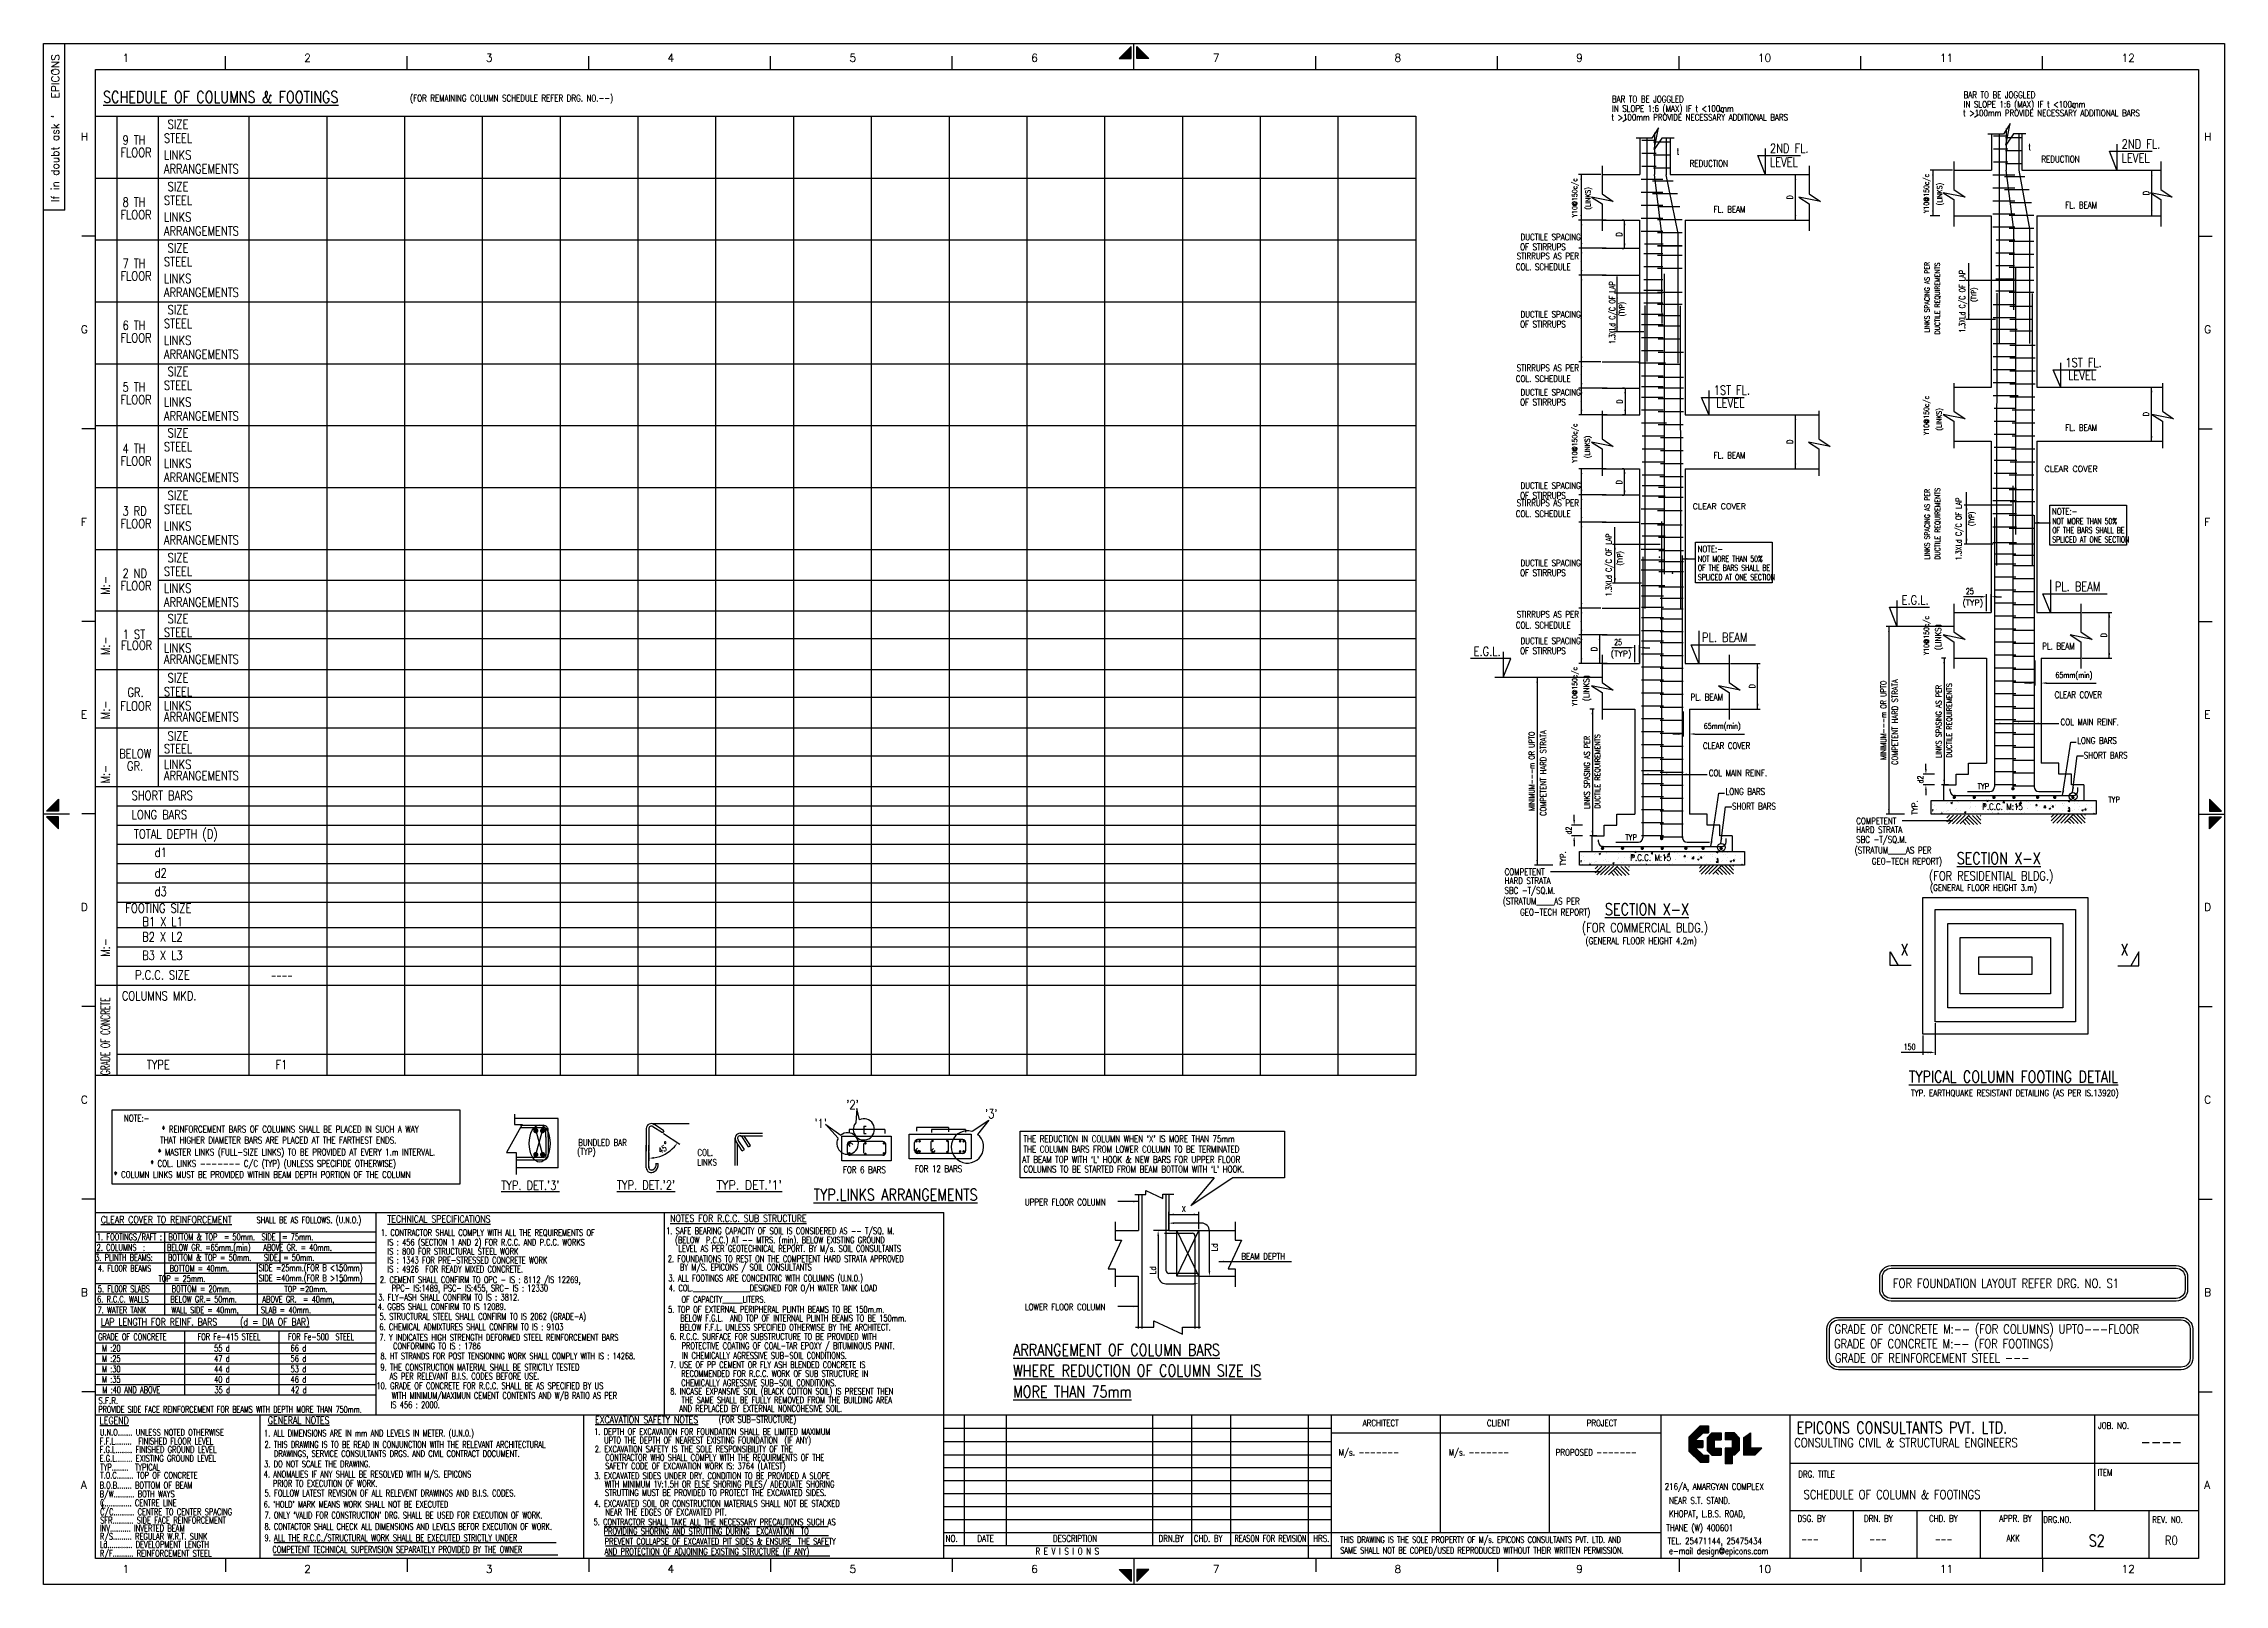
# Model space of a CAD drawing. Extents: x 0 to 841, y 0 to 594.
import ezdxf
from ezdxf.enums import TextEntityAlignment as Align
from ezdxf.lldxf.tags import DXFTag

# ---------------------------------------------------------------- set-up
doc = ezdxf.new("R2010")
doc.units = 0
doc.header["$LTSCALE"] = 5
doc.header["$MEASUREMENT"] = 0
for name, color, linetype in [('COL', 1, 'Continuous'), ('COL. TXT', 2, 'Continuous'), ('COL.TEXT', 1, 'Continuous'), ('DIM', 5, 'Continuous'), ('FRAME', 6, 'Continuous'), ('HT', 8, 'Continuous'), ('LEVEL', 5, 'Continuous'), ('LINE WORK', 4, 'Continuous'), ('LOGO', 1, 'Continuous'), ('REINF', 6, 'Continuous'), ('SECT-MKD', 1, 'Continuous'), ('SECT-NO', 1, 'Continuous'), ('sheet', 1, 'Continuous'), ('STIRRUPS', 5, 'Continuous'), ('SUB TITLE', 3, 'Continuous'), ('TABLE FRAME', 5, 'Continuous'), ('TEXT', 4, 'Continuous'), ('TITLE', 6, 'Continuous')]:
    doc.layers.add(name, color=color, linetype=linetype)
doc.styles.add('D', font='romand.shx', dxfattribs={"height": 200})
doc.styles.add('ROMAND', font='romans.shx', dxfattribs={"width": 0.85})
doc.styles.add('ROMANS', font='romans.shx', dxfattribs={"width": 0.8, "height": 2.25})
doc.styles.add('T1', font='r.shx', dxfattribs={"width": 0.85, "height": 2.25})
tags = doc.linetypes.add('HIDDEN', pattern=[0.375, 0.25, -0.125]).pattern_tags.tags
tags[6:7] = [DXFTag(74, 4), DXFTag(75, 0), DXFTag(340, '0'), DXFTag(46, 1.0), DXFTag(50, 0.0), DXFTag(44, 0.0), DXFTag(45, 0.0)]
tags[4:5] = [DXFTag(74, 4), DXFTag(75, 0), DXFTag(340, '0'), DXFTag(46, 1.0), DXFTag(50, 0.0), DXFTag(44, 0.0), DXFTag(45, 0.0)]
doc.dimstyles.new('T1', dxfattribs={"dimtxt": 2.25, "dimasz": 2, "dimexe": 1, "dimexo": 0.5, "dimgap": 1, "dimtad": 1, "dimdec": 0, "dimzin": 1, "dimdsep": 46, "dimtxsty": 'ROMANS', "dimcen": 0.09, "dimclrd": 5, "dimclre": 5, "dimclrt": 4, "dimadec": 0, "dimazin": 0, "dimtfac": 1, "dimtdec": 0, "dimtofl": 0, "dimtmove": 0, "dimatfit": 3, "dimfxl": 0, "dimtolj": 1, "dimtzin": 1, "dimarcsym": 0})

msp = doc.modelspace()

# ---------------------------------------------------------------- texts
at = {"layer": 'COL. TXT', "style": 'ROMANS', "width": 0.75}
msp.add_text('----', height=2.5, dxfattribs=at).set_placement((91.86, 234.6, 1002.91), align=Align.MIDDLE)
at = {"layer": 'FRAME', "style": 'ROMANS'}
for s, p in [('EPICONS', (6.03, 572.85)), ("If in doubt ask `      '", (5.94, 532.87))]:
    msp.add_text(s, height=3, rotation=90, dxfattribs=at).set_placement(p)
at = {"layer": 'SECT-NO', "style": 'ROMANS', "width": 0.75}
for p in [(716.23, 242.45), (800.99, 242.42)]:
    msp.add_text('X', height=4.5, dxfattribs=at).set_placement(p)
at = {"layer": 'sheet', "style": 'ROMANS'}
for s, p in [('1', (30.39, 587.02)), ('2', (100.47, 587.02)), ('3', (170.56, 587.02)), ('4', (240.64, 587.02)), ('5', (310.72, 587.02)), ('6', (380.81, 587.02)), ('7', (450.89, 587.02)), ('8', (520.97, 587.02)), ('9', (591.06, 587.02)), ('10', (661.14, 587.02)), ('11', (731.22, 587.02)), ('12', (801.31, 587.02)), ('H', (14.3, 556.61)), ('H', (833.18, 556.61)), ('G', (14.3, 482.36)), ('G', (833.18, 482.36)), ('F', (14.3, 408.11)), ('F', (833.18, 408.11)), ('E', (14.3, 333.86)), ('E', (833.18, 333.86)), ('D', (14.3, 259.61)), ('D', (833.18, 259.61)), ('C', (14.3, 185.36)), ('C', (833.18, 185.36)), ('B', (14.3, 111.11)), ('B', (833.18, 111.11)), ('A', (14.3, 36.86)), ('A', (833.18, 36.86)), ('1', (30.39, 4.42)), ('2', (100.47, 4.42)), ('3', (170.56, 4.42)), ('4', (240.64, 4.42)), ('5', (310.72, 4.42)), ('6', (380.81, 4.42)), ('7', (450.89, 4.42)), ('8', (520.97, 4.42)), ('9', (591.06, 4.42)), ('10', (661.14, 4.42)), ('11', (731.22, 4.42)), ('12', (801.31, 4.42))]:
    msp.add_text(s, height=3, dxfattribs=at).set_placement(p)
at = {"layer": 'sheet', "color": 4, "char_height": 2.25, "attachment_point": 5, "rotation": 90, "style": 'ROMANS'}
for insert in [(740.28, 494.61), (605.3, 490.25), (738.88, 406.86), (603.94, 393.01)]:
    msp.add_mtext('1.3XLd C/C OF LAP', dxfattribs=dict(at, insert=insert))
at = {"layer": 'SUB TITLE'}
for s, height, style, width, p in [('SIZE', 3.5, 'ROMANS', 0.8, (47.82, 561.13, 1002.91)), ('9 TH', 3.5, 'ROMANS', 0.8, (30.43, 555.11, 1002.91)), ('STEEL', 3.5, 'ROMANS', 0.8, (46.39, 555.81, 1002.91)), ('2ND FL.', 3.5, 'ROMANS', 0.8, (665.75, 551.93)), ('2ND FL.', 3.5, 'ROMANS', 0.8, (801.38, 553.57)), ('FLOOR', 3.5, 'ROMANS', 0.8, (29.64, 550.27, 1002.91)), ('ARRANGEMENTS', 3.5, 'ROMANS', 0.8, (46.39, 543.97, 1002.91)), ('LINKS', 3.5, 'ROMANS', 0.8, (46.39, 549.35, 1002.91)), ('LEVEL', 3.5, 'ROMANS', 0.8, (665.75, 546.55)), ('LEVEL', 3.5, 'ROMANS', 0.8, (801.38, 548.19)), ('SIZE', 3.5, 'ROMANS', 0.8, (47.82, 537.15, 1002.91)), ('8 TH', 3.5, 'ROMANS', 0.8, (30.43, 531.14, 1002.91)), ('STEEL', 3.5, 'ROMANS', 0.8, (46.39, 531.84, 1002.91)), ('FLOOR', 3.5, 'ROMANS', 0.8, (29.64, 526.3, 1002.91)), ('ARRANGEMENTS', 3.5, 'ROMANS', 0.8, (46.39, 520, 1002.91)), ('LINKS', 3.5, 'ROMANS', 0.8, (46.39, 525.38, 1002.91)), ('SIZE', 3.5, 'ROMANS', 0.8, (47.82, 513.49, 1002.91)), ('FLOOR', 3.5, 'ROMANS', 0.8, (29.64, 502.63, 1002.91)), ('7 TH', 3.5, 'ROMANS', 0.8, (30.43, 507.47, 1002.91)), ('STEEL', 3.5, 'ROMANS', 0.8, (46.39, 508.17, 1002.91)), ('LINKS', 3.5, 'ROMANS', 0.8, (46.39, 501.71, 1002.91)), ('ARRANGEMENTS', 3.5, 'ROMANS', 0.8, (46.39, 496.33, 1002.91)), ('STEEL', 3.5, 'ROMANS', 0.8, (46.39, 484.35, 1002.91)), ('SIZE', 3.5, 'ROMANS', 0.8, (47.82, 489.67, 1002.91)), ('FLOOR', 3.5, 'ROMANS', 0.8, (29.64, 478.81, 1002.91)), ('6 TH', 3.5, 'ROMANS', 0.8, (30.43, 483.65, 1002.91)), ('LINKS', 3.5, 'ROMANS', 0.8, (46.39, 477.89, 1002.91)), ('ARRANGEMENTS', 3.5, 'ROMANS', 0.8, (46.39, 472.51, 1002.91)), ('1ST FL.', 3.5, 'ROMANS', 0.8, (779.67, 469.3)), ('5 TH', 3.5, 'ROMANS', 0.8, (30.43, 459.83, 1002.91)), ('STEEL', 3.5, 'ROMANS', 0.8, (46.39, 460.53, 1002.91)), ('SIZE', 3.5, 'ROMANS', 0.8, (47.82, 465.85, 1002.91)), ('LEVEL', 3.5, 'ROMANS', 0.8, (780.74, 464.39)), ('FLOOR', 3.5, 'ROMANS', 0.8, (29.64, 454.99, 1002.91)), ('LINKS', 3.5, 'ROMANS', 0.8, (46.39, 454.07, 1002.91)), ('1ST FL.', 3.5, 'ROMANS', 0.8, (644.03, 458.66)), ('LEVEL', 3.5, 'ROMANS', 0.8, (645.1, 453.74)), ('ARRANGEMENTS', 3.5, 'ROMANS', 0.8, (46.39, 448.69, 1002.91)), ('4 TH', 3.5, 'ROMANS', 0.8, (30.43, 436.16, 1002.91)), ('STEEL', 3.5, 'ROMANS', 0.8, (46.39, 436.87, 1002.91)), ('SIZE', 3.5, 'ROMANS', 0.8, (47.82, 442.18, 1002.91)), ('FLOOR', 3.5, 'ROMANS', 0.8, (29.64, 431.32, 1002.91)), ('LINKS', 3.5, 'ROMANS', 0.8, (46.39, 430.41, 1002.91)), ('ARRANGEMENTS', 3.5, 'ROMANS', 0.8, (46.39, 425.02, 1002.91)), ('SIZE', 3.5, 'ROMANS', 0.8, (47.82, 418.06, 1002.91)), ('3 RD', 3.5, 'ROMANS', 0.8, (30.43, 412.04, 1002.91)), ('STEEL', 3.5, 'ROMANS', 0.8, (46.39, 412.74, 1002.91)), ('FLOOR', 3.5, 'ROMANS', 0.8, (29.64, 407.2, 1002.91)), ('ARRANGEMENTS', 3.5, 'ROMANS', 0.8, (46.39, 400.9, 1002.91)), ('LINKS', 3.5, 'ROMANS', 0.8, (46.39, 406.28, 1002.91)), ('SIZE', 3.5, 'ROMANS', 0.8, (47.82, 394.08, 1002.91)), ('2 ND', 3.5, 'ROMANS', 0.8, (30.43, 388.06, 1002.91)), ('STEEL', 3.5, 'ROMANS', 0.8, (46.39, 388.77, 1002.91)), ('FLOOR', 3.5, 'ROMANS', 0.8, (29.64, 383.23, 1002.91)), ('ARRANGEMENTS', 3.5, 'ROMANS', 0.8, (46.39, 376.93, 1002.91)), ('LINKS', 3.5, 'ROMANS', 0.8, (46.39, 382.31, 1002.91)), ('E.G.L. ', 3.5, 'ROMANS', 0.8, (716.54, 377.75)), ('PL. BEAM', 3.5, 'ROMANS', 0.8, (775.62, 382.96)), ('SIZE', 3.5, 'ROMANS', 0.8, (47.82, 370.57, 1002.91)), ('FLOOR', 3.5, 'ROMANS', 0.8, (29.86, 360.29, 1002.91)), ('1 ST', 3.5, 'ROMANS', 0.8, (30.53, 364.51, 1002.91)), ('STEEL', 3.5, 'ROMANS', 0.8, (46.39, 365.26, 1002.91)), ('LINKS', 3.5, 'ROMANS', 0.8, (46.39, 359.23, 1002.91)), ('PL. BEAM', 3.5, 'ROMANS', 0.8, (639.54, 363.32)), ('ARRANGEMENTS', 3.5, 'ROMANS', 0.8, (46.39, 354.92, 1002.91)), ('E.G.L. ', 3.5, 'ROMANS', 0.8, (551.48, 357.95)), ('GR.', 3.5, 'ROMANS', 0.8, (32.32, 342.17, 1002.91)), ('STEEL', 3.5, 'ROMANS', 0.8, (46.39, 342.43, 1002.91)), ('SIZE', 3.5, 'ROMANS', 0.8, (47.82, 347.74, 1002.91)), ('FLOOR', 3.5, 'ROMANS', 0.8, (29.53, 336.85, 1002.91)), ('LINKS', 3.5, 'ROMANS', 0.8, (46.39, 337.01, 1002.91)), ('ARRANGEMENTS', 3.5, 'ROMANS', 0.8, (46.39, 332.7, 1002.91)), ('SIZE', 3.5, 'ROMANS', 0.8, (47.82, 325.28, 1002.91)), ('BELOW', 3.5, 'ROMANS', 0.8, (29.13, 318.5, 1002.91)), ('STEEL', 3.5, 'ROMANS', 0.8, (46.39, 320.44, 1002.91)), ('GR.', 3.5, 'ROMANS', 0.8, (32.17, 313.72, 1002.91)), ('ARRANGEMENTS', 3.5, 'ROMANS', 0.8, (46.39, 310.05, 1002.91)), ('LINKS', 3.5, 'ROMANS', 0.8, (46.39, 314.36, 1002.91)), ('SHORT BARS', 3.5, 'ROMANS', 0.8, (33.94, 302.38, 1002.91)), ('LONG BARS', 3.5, 'ROMANS', 0.8, (33.94, 294.98, 1002.91)), ('TOTAL DEPTH (D)', 3.5, 'ROMANS', 0.8, (34.84, 287.58, 1002.91)), ('d1', 3.5, 'ROMANS', 0.8, (42.84, 280.43, 1002.91)), ('d2', 3.5, 'ROMANS', 0.8, (42.84, 272.54, 1002.91)), ('(FOR RESIDENTIAL BLDG.)', 3.5, 'ROMANS', 0.8, (727.04, 271.39)), ('FOOTING SIZE', 3.5, 'ROMANS', 0.8, (31.54, 258.94, 1002.91)), ('d3', 3.5, 'ROMANS', 0.8, (42.84, 265.38, 1002.91)), ('B1 X L1', 3.5, 'ROMANS', 0.8, (38.09, 253.7, 1002.91)), ('(FOR COMMERCIAL BLDG.)', 3.5, 'ROMANS', 0.8, (593.19, 251.46)), ('B2 X L2', 3.5, 'ROMANS', 0.8, (38, 247.88, 1002.91)), ('B3 X L3', 3.5, 'ROMANS', 0.8, (38, 240.74, 1002.91)), ('P.C.C. SIZE', 3.5, 'ROMANS', 0.8, (35.27, 233.17, 1002.91)), ('COLUMNS MKD.', 3.5, 'ROMANS', 0.8, (30.16, 225.13, 1002.91)), ('TYPE', 3.5, 'ROMANS', 0.8, (39.79, 198.59, 1002.91)), ('F1', 3.5, 'ROMANS', 0.8, (89.45, 198.58, 1002.91)), ("'2'", 3.5, 'ROMANS', 0.8, (309.54, 183.15)), ("'1'", 3.5, 'ROMANS', 0.8, (297.27, 176.02)), ("'3'", 3.5, 'ROMANS', 0.8, (363.08, 179.66)), ("%%UTYP. DET.'3'", 3.5, 'ROMANS', 0.8, (176.51, 152.12)), ("%%UTYP. DET.'2'", 3.5, 'ROMANS', 0.8, (221.12, 152.18)), ("%%UTYP. DET.'1'", 3.5, 'ROMANS', 0.9, (259.51, 152.19)), ('FOR FOUNDATION LAYOUT REFER DRG. NO. S1', 3.5, 'ROMANS', 0.8, (713.21, 114.31)), ('GRADE OF CONCRETE M:-- (FOR FOOTINGS)', 3.5, 'ROMANS', 0.8, (690.48, 91.04)), ('GRADE OF CONCRETE M:-- (FOR COLUMNS) UPTO---FLOOR', 3.5, 'ROMANS', 0.8, (690.68, 96.68)), ('GRADE OF REINFORCEMENT STEEL ---', 3.5, 'ROMANS', 0.8, (690.76, 85.56, 501.46)), (' CONSULTING CIVIL & STRUCTURAL ENGINEERS', 3.5, 'ROMANS', 0.8, (673.19, 52.89)), ('SCHEDULE OF COLUMN & FOOTINGS', 3.5, 'ROMANS', 0.8, (678.74, 32.88)), ('R0', 3.5, 'ROMANS', 0.8, (818.07, 15.23)), ('R E V I S I O N S', 2.5, 'D', 0.8, (382.52, 11.54))]:
    msp.add_text(s, height=height, dxfattribs=dict(at, style=style, width=width)).set_placement(p)
at = {"layer": 'SUB TITLE', "style": 'ROMANS'}
for s, width, p in [('M:-', 0.8, (25.54, 381.53, 1002.91)), ('M:-', 0.8, (25.54, 358.26, 1002.91)), ('M:-', 0.8, (25.54, 333.51, 1002.91)), ('M:-', 0.8, (25.54, 308.75, 1002.91)), ('M:-', 0.8, (25.54, 241.94, 1002.91)), ('GRADE OF CONCRETE  ', 0.6, (25.54, 196.32, 1002.91))]:
    msp.add_text(s, height=3.5, rotation=90, dxfattribs=dict(at, width=width)).set_placement(p)
at = {"layer": 'TEXT', "style": 'ROMANS', "width": 0.8}
for s, p in [('(FOR REMAINING COLUMN SCHEDULE REFER DRG. NO.--)', (219.65, 571.73, 2005.83)), ('NOTE:-', (40.82, 178.46, 2005.83)), (' * REINFORCEMENT BARS OF COLUMNS SHALL BE PLACED IN SUCH A WAY', (144.65, 174.23, 2005.83)), ('* MASTER LINKS (FULL-SIZE LINKS) TO BE PROVIDED AT EVERY 1.m INTERVAL.', (151.01, 165.39, 2005.83)), ('THAT HIGHER DIAMETER BARS ARE PLACED AT THE FARTHEST ENDS.', (136.05, 170.01, 2005.83)), ('* COL. LINKS ------- C/C (TYP) (UNLESS SPECIFIDE OTHERWISE)', (135.91, 160.98, 2005.83))]:
    msp.add_text(s, height=2.5, dxfattribs=at).set_placement(p, align=Align.RIGHT)
at = {"layer": 'TEXT', "style": 'ROMANS'}
for s, height, width, p in [('BAR TO BE JOGGLED', 2.5, 0.8, (604.81, 571.35)), ('BAR TO BE JOGGLED', 2.5, 0.8, (740.45, 572.99)), ('IN SLOPE 1:6 (MAX) IF t <100mm', 2.5, 0.8, (740.49, 569.35)), (' t >100mm PROVIDE NECESSARY ADDITIONAL BARS', 2.5, 0.8, (603.22, 564.34)), ('IN SLOPE 1:6 (MAX) IF t <100mm', 2.5, 0.8, (604.85, 567.71)), (' t >100mm PROVIDE NECESSARY ADDITIONAL BARS', 2.5, 0.8, (738.86, 565.98)), ('t', 2.5, 0.6, (765.43, 552.89)), ('t', 2.5, 0.6, (629.79, 551.25)), ('REDUCTION', 2.5, 0.8, (634.8, 546.56)), ('REDUCTION', 2.5, 0.8, (770.44, 548.2)), ('FL. BEAM', 2.5, 0.8, (644.02, 528.84)), ('FL. BEAM', 2.5, 0.8, (779.66, 530.48)), ('FL. BEAM', 2.5, 0.8, (779.66, 444.7)), ('FL. BEAM', 2.5, 0.8, (644.02, 434.06)), ('NOTE:- ', 2.5, 0.8, (774.48, 412.41)), ('OF THE BARS SHALL BE ', 2.25, 0.63, (774.64, 405.31)), ('SPLICED AT ONE SECTION', 2.25, 0.63, (774.64, 401.69)), ('NOT MORE THAN 50%  ', 2.25, 0.63, (774.64, 408.78)), ('NOTE:- ', 2.5, 0.8, (637.79, 397.91)), ('NOT MORE THAN 50%  ', 2.25, 0.63, (637.96, 394.28)), ('OF THE BARS SHALL BE ', 2.25, 0.63, (637.96, 390.81)), ('SPLICED AT ONE SECTION', 2.25, 0.63, (637.96, 387.19)), ('PL. BEAM', 2.5, 0.8, (770.74, 360.46)), ('PL. BEAM', 2.5, 0.8, (635.1, 340.81)), ('COL MAIN REINF.', 2.5, 0.8, (777.82, 331.2)), ('LONG BARS', 2.5, 0.8, (784.23, 324.05)), ('SHORT BARS', 2.5, 0.8, (786.79, 318.4)), ('COL MAIN REINF.', 2.5, 0.8, (642.19, 311.56)), ('LONG BARS', 2.5, 0.8, (648.59, 304.41)), ('SHORT BARS', 2.5, 0.8, (651.15, 298.76)), ('COMPETENT', 2.5, 0.8, (699.05, 293.07)), ('P.C.C. M:15', 2.5, 0.8, (747.57, 298.57)), ('SBC -T/SQ.M.', 2.5, 0.8, (698.99, 285.92)), ('HARD STRATA', 2.5, 0.8, (699.05, 289.68)), ('P.C.C. M:15', 2.5, 0.8, (611.93, 278.93)), ('SBC -T/SQ.M.', 2.5, 0.8, (563.36, 266.28)), ('COMPETENT', 2.5, 0.8, (563.41, 273.43)), ('HARD STRATA', 2.5, 0.8, (563.41, 270.04)), ('(GENERAL FLOOR HEIGHT 3.m)', 2.5, 0.8, (727.48, 267.36)), ('(GENERAL FLOOR HEIGHT 4.2m)', 2.5, 0.8, (594.61, 246.83)), ('TYP. EARTHQUAKE RESISTANT DETAILING (AS PER IS.13920)', 2.5, 0.8, (720.17, 188.2)), ('(TYP)', 2.5, 0.8, (205.77, 165.61)), ('BUNDLED BAR', 2.5, 0.8, (206.15, 169.09)), ('o', 1.23, 0.8, (239.26, 169.87)), ("THE REDUCTION IN COLUMN WHEN `X' IS MORE THAN 75mm ", 2.5, 0.8, (377.9, 170.52)), ('THE COLUMN BARS FROM LOWER COLUMN TO BE TERMINATED', 2.5, 0.8, (377.9, 166.53)), ('COL.', 2.5, 0.8, (252.13, 165.22)), ('LINKS', 2.5, 0.8, (252.13, 161.46)), ('FOR 6 BARS', 2.5, 0.8, (308.25, 158.59)), ('FOR 12 BARS', 2.5, 0.8, (335.96, 158.96)), (" AT BEAM TOP WITH `L' HOOK & NEW BARS FOR UPPER FLOOR ", 2.5, 0.8, (376.03, 162.54)), ("COLUMNS TO BE STARTED FROM BEAM BOTTOM WITH `L' HOOK.", 2.5, 0.8, (377.9, 158.82)), ('* COLUMN LINKS MUST BE PROVIDED WITHIN BEAM DEPTH PORTION OF THE COLUMN', 2.5, 0.8, (27.1, 156.73, 2005.83)), ('UPPER FLOOR COLUMN', 2.5, 0.8, (378.39, 146.12)), ('BEAM DEPTH', 2.5, 0.8, (461.93, 125.23)), ('LOWER FLOOR COLUMN', 2.5, 0.8, (378.39, 105.68)), (' ARCHITECT', 2.5, 0.8, (507.32, 60.98)), (' CLIENT', 2.5, 0.8, (555.22, 60.94)), (' PROJECT', 2.5, 0.8, (593.72, 60.94)), (' JOB. NO.', 2.5, 0.8, (790.94, 59.95)), ('M/s. -------', 2.5, 0.8, (499.46, 49.64)), ('M/s. -------', 2.5, 0.8, (541.91, 49.64)), ('PROPOSED -------', 2.5, 0.8, (583.14, 49.64)), (' DRG. TITLE', 2.5, 0.8, (675.31, 41.21)), ('ITEM', 2.5, 0.8, (792.07, 41.86)), (' 216/A, AMARGYAN COMPLEX', 2.5, 0.8, (623.79, 36.45)), ('NEAR S.T. STAND.', 2.5, 0.8, (626.85, 31.08)), ('KHOPAT, L.B.S. ROAD, ', 2.5, 0.8, (626.85, 25.97)), (' DSG. BY', 2.5, 0.8, (674.99, 24.15)), (' DRN. BY', 2.5, 0.8, (700.65, 24.15)), (' CHD. BY', 2.5, 0.8, (725.74, 24.15)), ('APPR. BY', 2.5, 0.8, (754.17, 24.17)), (' DRG.NO.', 2.5, 0.8, (769.78, 23.72)), ('  REV. NO.', 2.5, 0.8, (810.4, 23.72)), ('NO.', 2.5, 0.8, (347.87, 16.44)), ('DATE', 2.5, 0.8, (360.09, 16.44)), ('DESCRIPTION', 2.5, 0.8, (389.22, 16.44)), ('DRN.BY', 2.5, 0.8, (429.93, 16.44)), ('CHD. BY', 2.5, 0.8, (443.57, 16.44)), ('REASON FOR REVISION', 2.5, 0.6, (459.27, 16.44)), ('HRS.', 2.5, 0.8, (489.58, 16.44)), ('THIS DRAWING IS THE SOLE PROPERTY OF M/s. EPICONS CONSULTANTS PVT. LTD. AND', 2.5, 0.7, (500.04, 15.99)), (' THANE (W) 400601', 2.5, 0.8, (624.39, 20.56)), (' TEL. 25471144, 25475434', 2.5, 0.8, (624.96, 15.46)), ('---', 2.5, 0.8, (677.82, 16.1)), ('---', 2.5, 0.8, (704.11, 16.1)), ('---', 2.5, 0.8, (729.36, 16.1)), ('AKK', 2.5, 0.8, (757.01, 16.57)), ('SAME SHALL NOT BE COPIED/USED REPRODUCED WITHOUT THEIR WRITTEN PERMISSION.', 2.5, 0.7, (500.04, 11.85)), ('e-mail design@epicons.com', 2.5, 0.8, (626.78, 11.62))]:
    msp.add_text(s, height=height, dxfattribs=dict(at, width=width)).set_placement(p)
for s, height, width, p in [('(LINKS)', 1.951, 0.9, (596.51, 529.98)), ('(LINKS)', 1.951, 0.9, (732.15, 531.62)), ('(TYP)', 1.951, 0.65, (745.3, 494.44)), ('(TYP)', 1.951, 0.65, (609.6, 488.87)), ('(LINKS)', 1.951, 0.9, (731.95, 444.78)), ('(LINKS)', 1.951, 0.9, (596.31, 434.14)), ('(TYP)', 1.951, 0.65, (744.45, 408.01)), ('(TYP)', 1.951, 0.65, (608.85, 392.82)), ('(LINKS)', 2.243, 0.9, (731.73, 360.14)), ('(LINKS)', 2.243, 0.9, (596.09, 340.5))]:
    msp.add_text(s, height=height, rotation=90, dxfattribs=dict(at, width=width)).set_placement(p)
at = {"layer": 'TEXT', "style": 'ROMANS', "width": 0.8}
for s, height, p in [('STIRRUPS AS PER  ', 2.5, (581.45, 512.13)), ('  OF STIRRUPS', 2.5, (576.84, 515.63)), ('DUCTILE SPACING  ', 2.5, (582.52, 519.43)), (' COL. SCHEDULE', 2.5, (577.64, 507.94)), ('DUCTILE SPACING  ', 2.5, (582.52, 489.64)), ('  OF STIRRUPS', 2.5, (576.84, 485.83)), (' COL. SCHEDULE', 2.5, (577.64, 464.82)), ('STIRRUPS AS PER  ', 2.5, (581.45, 469)), ('  OF STIRRUPS', 2.5, (576.84, 455.77)), ('DUCTILE SPACING  ', 2.5, (582.52, 459.57)), ('  OF STIRRUPS', 2.5, (576.84, 419.78)), ('DUCTILE SPACING  ', 2.5, (582.52, 423.59)), (' COL. SCHEDULE', 2.5, (577.64, 412.76)), ('STIRRUPS AS PER  ', 2.5, (581.45, 416.95)), ('  OF STIRRUPS', 2.5, (576.84, 389.99)), ('DUCTILE SPACING  ', 2.5, (582.52, 393.79)), (' COL. SCHEDULE', 2.5, (577.64, 369.8)), ('STIRRUPS AS PER  ', 2.5, (581.45, 373.99)), ('DUCTILE SPACING  ', 2.5, (582.52, 363.73)), ('  OF STIRRUPS', 2.5, (576.84, 359.92)), ('CLEAR COVER', 2.5, (784.67, 342.97)), ('CLEAR COVER', 2.5, (649.03, 323.32)), ('TYP', 2.243, (748.07, 307.65)), ('TYP', 2.243, (798.49, 302.53)), ('TYP', 2.243, (612.23, 288.01))]:
    msp.add_text(s, height=height, dxfattribs=at).set_placement(p, align=Align.MIDDLE)
at = {"layer": 'TEXT', "style": 'ROMANS'}
for s, p in [('CLEAR COVER', (781.87, 430.06)), ('CLEAR COVER', (646.23, 415.61)), ('(TYP)', (743.99, 378.29)), ('(TYP)', (608.35, 358.64))]:
    msp.add_text(s, height=2.25, dxfattribs=at).set_placement(p, align=Align.MIDDLE)
at = {"layer": 'TEXT', "style": 'ROMANS', "width": 0.9}
for s, height, p in [('TYP.', 2.243, (721.56, 299.47)), ('TYP.', 2.243, (585.92, 279.83)), ('Ld', 2.267, (451.54, 129.88)), ('Ld', 2.267, (427.8, 121.09))]:
    msp.add_text(s, height=height, rotation=90, dxfattribs=at).set_placement(p, align=Align.MIDDLE)
at = {"layer": 'TEXT', "color": 5, "style": 'ROMANS', "width": 0.8}
for s, p in [('(STRATUM_____AS PER ', (698.39, 281.79)), ('GEO-TECH REPORT)', (705.04, 277.53)), ('(STRATUM_____AS PER ', (562.75, 262.14)), ('GEO-TECH REPORT)', (569.4, 257.89))]:
    msp.add_text(s, height=2.5, dxfattribs=at).set_placement(p)
at = {"layer": 'TEXT', "attachment_point": 5, "rotation": 90}
for s, insert, char_height, style in [('Y10@150c/c', (590.78, 534.57), 1.951, 'ROMANS'), ('Y10@150c/c', (726.42, 536.22), 1.951, 'ROMANS'), ('LINKS SPACING AS PER ', (726.34, 496.22), 1.9512, 'ROMANS'), ('DUCTILE REQUIREMENTS', (730.4, 495.74), 1.9512, 'ROMANS'), ('Y10@150c/c', (726.42, 450.62), 1.951, 'ROMANS'), ('Y10@150c/c', (590.78, 439.98), 1.951, 'ROMANS'), ('LINKS SPACING AS PER ', (726.38, 408.71), 1.9512, 'ROMANS'), ('DUCTILE REQUIREMENTS', (730.45, 408.9), 1.9512, 'ROMANS'), ('Y10@150c/c', (726.42, 365.78), 1.951, 'ROMANS'), ('Y10@150c/c', (590.78, 346.13), 1.951, 'ROMANS'), ('  COMPETENT HARD STRATA', (713.93, 331.11), 2.25, 'T1'), ('DUCTILE REQUIREMENTS', (734.97, 333.1), 2, 'ROMAND'), ('  COMPETENT HARD STRATA', (578.29, 311.46), 2.25, 'T1'), ('DUCTILE REQUIREMENTS', (599.33, 313.46), 2, 'ROMAND')]:
    msp.add_mtext(s, dxfattribs=dict(at, insert=insert, char_height=char_height, style=style))
at = {"layer": 'TITLE', "style": 'ROMANS', "width": 0.8}
for s, p in [('%%uSCHEDULE OF COLUMNS & FOOTINGS', (22.94, 571.16, 1002.91)), ('%%USECTION X-X', (737.77, 277.69)), ('%%USECTION X-X', (602.13, 258.04)), ('%%UTYPICAL COLUMN FOOTING DETAIL', (719.3, 193.49)), ('%%UTYP.LINKS ARRANGEMENTS', (296.95, 148)), ('EPICONS CONSULTANTS PVT. LTD.', (676.04, 58.22)), ('----', (808.64, 52.72)), ('S2', (788.67, 14.59))]:
    msp.add_text(s, height=4.5, dxfattribs=at).set_placement(p)
at = {"layer": 'TITLE', "linetype": 'Continuous', "style": 'ROMANS', "width": 0.8}
for s, p in [('%%uARRANGEMENT OF COLUMN BARS', (373.87, 88.14)), ('%%uWHERE REDUCTION OF COLUMN SIZE IS', (373.87, 80.16)), ('%%uMORE THAN 75mm', (373.87, 72.04))]:
    msp.add_text(s, height=4.5, dxfattribs=at).set_placement(p)

# ---------------------------------------------------------------- blocks, each defined once
blk = doc.blocks.new('MID')
at = {"layer": 'sheet', "color": 2}
for p, q in [((0, 0), (10, 0)), ((8.94, 1.07), (4.27, 5.74)), ((4.27, 5.74), (4.27, 1.07)), ((4.27, 1.07), (8.94, 1.07)), ((8.94, -1.07), (4.27, -5.74)), ((4.27, -1.07), (8.94, -1.07)), ((4.27, -5.74), (4.27, -1.07))]:
    blk.add_line(p, q, dxfattribs=at)
for points in [[(4.27, 5.74), (8.94, 1.07), (4.27, 1.07)], [(4.27, -5.74), (8.94, -1.07), (4.27, -1.07)]]:
    blk.add_solid(points, dxfattribs=at)
blk = doc.blocks.new('N11')
at = {"layer": 'SUB TITLE', "style": 'ROMANS', "width": 0.8}
blk.add_text('%%uLEGEND', height=2.75, dxfattribs=at).set_placement((959.24, 791.17))
at = {"layer": 'TEXT', "style": 'ROMANS'}
for s, width, p in [('F.G.L........ FINISHED GROUND LEVEL', 0.75, (959.25, 780.09)), ('F.F.L........  FINISHED FLOOR LEVEL', 0.75, (959.27, 783.31)), ('U.N.O....... UNLESS NOTED OTHERWISE', 0.75, (959.32, 786.72)), ('TYP........  TYPICAL', 0.75, (959.46, 773.28)), ('E.G.L........ EXISTING GROUND LEVEL', 0.75, (959.25, 776.67)), ('T.O.C........ TOP OF CONCRETE', 0.75, (959.46, 770.16)), ('B.O.B....... BOTTOM OF BEAM', 0.75, (959.23, 766.35)), ('B/W.......... BOTH WAYS', 0.75, (959.23, 762.97)), ('C............. CENTRE LINE', 0.75, (959.41, 759.52)), ('C/C.......... CENTRE TO CENTER SPACING', 0.75, (959.41, 756.08)), ('L', 0.7, (960.07, 758.75)), ('INV.......... INVERTED BEAM', 0.75, (959.33, 749.77)), ('R/S......... REGULAR W.R.T. SUNK', 0.75, (959.33, 746.61)), ('SFR.......... SIDE FACE REINFORCEMENT', 0.75, (959.46, 752.83)), ('R/F.......... REINFORCEMENT STEEL', 0.75, (959.32, 740.05)), ('Ld............ DEVELOPMENT LENGTH', 0.75, (959.33, 743.5))]:
    blk.add_text(s, height=2.5, dxfattribs=dict(at, width=width)).set_placement(p)
blk = doc.blocks.new('N12')
at = {"layer": 'TABLE FRAME'}
for p, q in [((1026.29, 740.74, 1002.91), (1135.87, 740.74, 1002.91)), ((1026.49, 745.55, 1002.91), (1135.24, 745.55, 1002.91))]:
    blk.add_line(p, q, dxfattribs=at)
at = {"layer": 'SUB TITLE', "style": 'ROMANS', "width": 0.8}
blk.add_text('%%uGENERAL NOTES', height=2.75, dxfattribs=at).set_placement((1024.12, 791.27, 1002.91))
at = {"layer": 'TEXT', "style": 'ROMANS'}
for s, width, p in [('2. THIS DRAWING IS TO BE READ IN CONJUNCTION WITH THE RELEVANT ARCHITECTURAL ', 0.7, (1022.83, 782.02, 1002.91)), ('1. ALL DIMENSIONS ARE IN mm AND LEVELS IN METER. (U.N.0.)', 0.75, (1022.61, 786.38, 1002.91)), ('3. DO NOT SCALE THE DRAWING. ', 0.75, (1022.65, 774.53, 1002.91)), (' DRAWINGS, SERVICE CONSULTANTS DRGS. AND CIVIL CONTRACT DOCUMENT.', 0.75, (1025.16, 778.49, 1002.91)), ('4. ANOMALIES IF ANY SHALL BE RESOLVED WITH M/S. EPICONS', 0.75, (1022.49, 770.59, 1002.91)), ('5. FOLLOW LATEST REVISION OF ALL RELEVENT DRAWINGS AND B.I.S. CODES.', 0.75, (1022.81, 763.27, 1002.91)), (' PRIOR TO EXECUTION OF WORK.', 0.75, (1024.75, 767.01, 1002.91)), ("6. `HOLD' MARK MEANS WORK SHALL NOT BE EXECUTED", 0.75, (1022.48, 758.96, 1002.91)), ("7. ONLY `VALID FOR CONSTRUCTION' DRG. SHALL BE USED FOR EXECUTION OF WORK.", 0.7, (1022.81, 754.76, 1002.91)), ('8. CONTACTOR SHALL CHECK ALL DIMENSIONS AND LEVELS BEFOR EXECUTION OF WORK.', 0.7, (1022.81, 750.38, 1002.91)), ('9. ALL THE R.C.C./STRUCTURAL WORK SHALL BE EXECUTED STRICTLY UNDER ', 0.75, (1022.81, 746.07, 1002.91)), ('COMPETENT TECHNICAL SUPERVISION SEPARATELY PROVIDED BY THE OWNER', 0.75, (1025.85, 741.57, 1002.91))]:
    blk.add_text(s, height=2.5, dxfattribs=dict(at, width=width)).set_placement(p)
blk = doc.blocks.new('N13')
at = {"layer": 'COL.TEXT'}
blk.add_line((1065.81, 833.1), (957.75, 833.1), dxfattribs=at)
at = {"layer": 'TABLE FRAME', "linetype": 'Continuous'}
for p, q in [((1065.81, 865.19), (957.75, 865.19)), ((1065.81, 861.19), (957.75, 861.19)), ((984.39, 833.19), (984.39, 865.19)), ((1028.86, 853.19), (1028.86, 865.26)), ((1065.81, 857.19), (957.75, 857.19)), ((1065.81, 853.19), (957.75, 853.19)), ((1020.11, 833.1), (1020.11, 853.19)), ((1065.81, 845.19), (957.75, 845.19)), ((1065.81, 841.19), (957.75, 841.19)), ((1020.11, 849.19), (984.39, 849.19)), ((1065.81, 837.19), (957.75, 837.19)), ((1065.81, 826.92), (957.75, 826.92)), ((992.1, 802.35), (992.1, 826.91)), ((1028.43, 802.35), (1028.43, 826.92)), ((1065.81, 822.31), (957.75, 822.31)), ((1065.81, 818.17), (957.75, 818.17)), ((1065.81, 814.26), (957.75, 814.26)), ((1065.81, 810.29), (957.75, 810.29)), ((1065.81, 806.32), (957.75, 806.32)), ((1065.81, 802.35), (957.75, 802.35))]:
    blk.add_line(p, q, dxfattribs=at)
at = {"layer": 'TEXT'}
for p, q in [((1051.34, 850.76), (1052.41, 849.82)), ((1052.16, 845.86), (1053.28, 846.78))]:
    blk.add_line(p, q, dxfattribs=at)
at = {"layer": 'SUB TITLE', "style": 'ROMANS', "width": 0.8}
for s, height, p in [('%%uCLEAR COVER TO REINFORCEMENT', 2.75, (959.7, 868.6)), ('%%uLAP LENGTH FOR REINF. BARS   (d = DIA OF BAR)', 2.75, (959.67, 829.17)), ('S.F.R.', 2.5, (958.73, 798.94))]:
    blk.add_text(s, height=height, dxfattribs=at).set_placement(p)
at = {"layer": 'TEXT', "style": 'ROMANS'}
for s, height, width, p in [('SHALL BE AS FOLLOWS. (U.N.O.)', 2.5, 0.7, (1019.74, 868.59)), ('   2. COLUMNS  :      BELOW GR. =65mm.(min)   ABOVE GR. = 40mm.', 2.5, 0.7, (954.18, 857.99)), ('   1. FOOTINGS/RAFT :  BOTTOM & TOP  = 50mm.  SIDE  = 75mm.', 2.5, 0.7, (954.29, 862.07)), ('    3. PLINTH BEAMS:    BOTTOM & TOP = 50mm.   SIDE. = 50mm. ', 2.5, 0.7, (952.3, 854.13)), ('4. FL00R BEAMS     BOTTOM = 40mm. ', 2.5, 0.7, (958.51, 849.93)), (' SIDE =25mm.(FOR B <150mm)', 2.5, 0.7, (1019.28, 850.14)), ('5. FL00R SLABS      BOTTOM = 20mm. ', 2.5, 0.7, (958.51, 842.06)), ('                  TOP = 25mm. ', 2.5, 0.7, (958.51, 845.96)), (' SIDE =40mm.(FOR B >150mm)', 2.5, 0.7, (1019.28, 846.18)), ('TOP =20mm.', 2.25, 0.7, (1030.5, 842.07)), ('6. R.C.C. WALLS      BELOW GR.= 50mm.       ABOVE GR.  = 40mm, ', 2.5, 0.7, (958.26, 838.02)), ('7. WATER TANK       WALL SIDE = 40mm,      SLAB = 40mm.', 2.5, 0.7, (958.41, 833.9)), ('   GRADE OF CONCRETE  ', 2.5, 0.7, (954.72, 823.56)), (' FOR Fe-415 STEEL', 2.5, 0.7, (995.72, 823.56)), (' FOR Fe-500  STEEL', 2.5, 0.7, (1030.63, 823.56)), ('M :20 ', 2.5, 0.7, (960.17, 819.17)), ('M :25', 2.5, 0.7, (960.17, 815.14)), ('55 d', 2.5, 0.75, (1003.38, 819.17)), ('47 d', 2.5, 0.75, (1003.38, 815.14)), ('56 d', 2.5, 0.75, (1032.86, 815.14)), ('66 d', 2.5, 0.75, (1032.86, 819.17)), ('M :30', 2.5, 0.7, (960.17, 811.11)), ('M :35', 2.5, 0.7, (960.17, 807.12)), ('44 d', 2.5, 0.75, (1003.38, 811.11)), ('40 d', 2.5, 0.75, (1003.38, 807.12)), ('53 d', 2.5, 0.75, (1032.86, 811.11)), ('46 d', 2.5, 0.75, (1032.86, 807.12)), ('M :40 AND ABOVE', 2.5, 0.7, (960.31, 803.08)), ('35 d', 2.5, 0.75, (1003.51, 803.08)), ('42 d', 2.5, 0.75, (1032.99, 803.08)), ('PROVIDE SIDE FACE REINFORCEMENT FOR BEAMS WITH DEPTH MORE THAN 750mm.', 2.5, 0.65, (958.76, 795.55))]:
    blk.add_text(s, height=height, dxfattribs=dict(at, width=width)).set_placement(p)
blk = doc.blocks.new('N15')
at = {"layer": 'SUB TITLE', "style": 'ROMANS', "width": 0.8}
blk.add_text('%%uNOTES FOR R.C.C. SUB STRUCTURE', height=2.75, dxfattribs=at).set_placement((1179.24, 869.07))
at = {"layer": 'TEXT', "style": 'ROMANS', "width": 0.75}
for s, p in [('1. SAFE BEARING CAPACITY OF SOIL IS CONSIDERED AS -- T/SQ. M. ', (1177.68, 864.37)), ('   (BELOW  P.C.C.) AT -- MTRS. (min). BELOW EXISTING GROUND ', (1176.94, 860.86)), ('LEVEL AS PER GEOTECHNICAL REPORT. BY M/s. SOIL CONSULTANTS', (1182.44, 857.57)), ('2. FOUNDATIONS TO REST ON THE COMPETENT HARD STRATA APPROVED ', (1178.35, 853.62)), ('BY M/S. EPICONS / SOIL CONSULTANTS', (1183, 850.37)), ('3. ALL FOOTINGS ARE CONCENTRIC WITH COLUMNS (U.N.0.)', (1178.55, 846.15)), ('4. COL._________________DESIGNED FOR O/H WATER TANK LOAD ', (1178.76, 842.35)), ('5. TOP OF EXTERNAL PERIPHERAL PLINTH BEAMS TO BE 150m.m.', (1178.41, 834.1)), ('BELOW F.G.L.  AND TOP OF INTERNAL PLINTH BEAMS TO BE 150mm.', (1183.21, 830.75)), ('OF CAPACITY______LITERS.', (1183.61, 837.96)), ('6. R.C.C. SURFACE FOR SUBSTRUCTURE TO BE PROVIDED WITH', (1179.19, 823.63)), ('BELOW F.F.L. UNLESS SPECIFIED OTHERWISE BY THE ARCHITECT.', (1182.97, 827.22)), ('PROTECTIVE COATING OF COAL-TAR EPOXY / BITUMINOUS PAINT.', (1183.67, 820.09)), ('IN CHEMICALLY AGRESSIVE SUB-SOIL CONDITIONS.', (1183.77, 816.31)), ('7. USE OF PP CEMENT OR FLY ASH BLENDED CONCRETE IS ', (1179.1, 812.77)), ('CHEMICALLY AGRESSIVE SUB-SOIL CONDITIONS.', (1183.49, 805.78)), ('RECOMMENDED FOR R.C.C. WORK OF SUB STRUCTURE IN ', (1183.49, 809.35)), ('8. INCASE EXPANSIVE SOIL (BLACK COTTON SOIL) IS PRESENT THEN', (1179.26, 802.53)), ('THE SAME SHALL BE FULLY REMOVED FROM THE BUILDING AREA  ', (1183.63, 799.17)), (' AND REPLACED BY EXTERNAL NONCOHESIVE SOIL.', (1181.48, 795.88))]:
    blk.add_text(s, height=2.5, dxfattribs=at).set_placement(p)
blk = doc.blocks.new('N16')
at = {"layer": 'TABLE FRAME'}
for p, q in [((1153.79, 751.69), (1240.2, 751.69)), ((1153.88, 748.21), (1240.29, 748.21)), ((1154.26, 744.21), (1240.67, 744.21)), ((1154.4, 740.31), (1240.81, 740.31))]:
    blk.add_line(p, q, dxfattribs=at)
at = {"layer": 'SUB TITLE', "style": 'ROMANS', "width": 0.8}
blk.add_text('%%UEXCAVATION SAFETY NOTES', height=2.75, dxfattribs=at).set_placement((1150.27, 791.48))
at = {"layer": 'TEXT', "style": 'ROMANS', "width": 0.75}
for s, p in [(' (FOR SUB-STRUCTURE)', (1196.67, 791.67)), ('1. DEPTH OF EXCAVATION FOR FOUNDATION SHALL BE LIMITED MAXIMUM', (1149.91, 787)), ('2. EXCAVATION SAFETY IS THE SOLE RESPONSIBILITY OF THE ', (1150.19, 780.27)), (' UPTO THE DEPTH OF NEAREST EXISTING FOUNDATION  (IF ANY)', (1152.5, 783.68)), ('SAFETY CODE OF EXCAVATION WORK IS: 3764 (LATEST)', (1154.14, 773.72)), ('CONTRACTOR WHO SHALL COMPLY WITH THE REQUIRMENTS OF THE ', (1154.22, 777.01)), ('3. EXCAVATED SIDES UNDER DRY. CONDITION TO BE PROVIDED A SLOPE ', (1150.01, 769.98, -1002.91)), (' WITH MINIMUM 1V:1.5H OR ELSE SHORING PILES/ ADEQUATE SHORING ', (1152.75, 766.75, -1002.91)), ('STRUTTING MUST BE PROVIDED TO PROTECT THE EXCAVATED SIDES.', (1154.08, 763.44, -1002.91)), ('4. EXCAVATED SOIL OR CONSTRUCTION MATERIALS SHALL NOT BE STACKED ', (1149.97, 759.28, -1002.91)), ('NEAR THE EDGES OF EXCAVATED PIT.', (1154.25, 755.96, -1002.91)), ('5. CONTRACTOR SHALL TAKE ALL THE NECESSARY PRECAUTIONS SUCH AS', (1149.71, 752.17)), (' PROVIDING SHORING AND STRUTTING DURING  EXCAVATION  TO ', (1152.33, 748.61)), (' AND PROTECTION OF ADJOINING EXISTING STRUCTURE (IF ANY)', (1152.63, 740.8)), ('PREVENT COLLAPSE OF EXCAVATED PIT SIDES & ENSURE  THE SAFETY', (1154.03, 744.67))]:
    blk.add_text(s, height=2.5, dxfattribs=at).set_placement(p)
blk = doc.blocks.new('*X32')
for p, q in [((966, 785.2), (966, 785.2)), ((976.6, 784.8), (976.6, 784.8)), ((990.6, 785.2), (990.6, 785.2)), ((997.8, 785.1), (997.8, 785.1)), ((1012.6, 784.7), (1013.3, 785.6)), ((1012.6, 784.7), (1013.8, 784.6)), ((1013.8, 784.6), (1013.6, 785.6)), ((1021.7, 785.6), (1021.7, 785.6)), ((1021.7, 785.6), (1021.7, 785.6)), ((1025.8, 785.2), (1025.8, 785.2)), ((1026.9, 783.4), (1027.9, 784.6)), ((1028.1, 783.3), (1027.9, 784.6)), ((1036.5, 784.8), (1036.5, 784.8)), ((1048.7, 785.3), (1048.7, 785.3)), ((1084.2, 784.8), (1085.6, 785.4)), ((1084.2, 784.8), (1085.2, 784.2)), ((1085.2, 784.2), (1085.6, 785.4)), ((1098.6, 785), (1098.6, 785)), ((1103.8, 784.6), (1103.8, 784.6)), ((965.2, 777.1), (965.7, 777.3)), ((965.2, 776.1), (965.3, 776.1)), ((965.3, 776.1), (965.7, 777.3)), ((965.4, 781.9), (965.4, 781.9)), ((966.8, 774.2), (966.8, 774.2)), ((967.1, 780.9), (967.1, 780.9)), ((968.4, 777.3), (968.4, 777.3)), ((972.5, 773.6), (973.3, 774.5)), ((972.8, 775.7), (972.8, 775.7)), ((973.5, 773.6), (973.3, 774.5)), ((974.7, 776), (974.7, 776)), ((977.1, 775.6), (977.1, 775.6)), ((977.4, 782.3), (977.4, 782.3)), ((977.8, 776.3), (977.8, 776.3)), ((978, 783.6), (978, 783.6)), ((979.1, 776.9), (979.1, 776.9)), ((981.1, 783.2), (982.5, 783.7)), ((981.1, 783.2), (982.1, 782.5)), ((982.1, 782.5), (982.5, 783.7)), ((983, 784.2), (983, 784.2)), ((985.3, 777.3), (985.3, 777.3)), ((986.4, 778), (986.4, 778)), ((987.2, 776.9), (987.2, 776.9)), ((987.3, 784.3), (987.3, 784.3)), ((987.5, 783.6), (987.5, 783.6)), ((989.8, 776.4), (989.8, 776.4)), ((991.2, 773.6), (991.2, 773.6)), ((993.1, 775.1), (994.5, 775.7)), ((993.1, 775.1), (994.1, 774.5)), ((994.1, 774.5), (994.5, 775.7)), ((997.6, 778.4), (997.6, 778.4)), ((998, 783.9), (998, 783.9)), ((998, 780), (998, 780)), ((998, 779), (998, 779)), ((1000.5, 776), (1000.5, 776)), ((1002.8, 775.6), (1002.8, 775.6)), ((1003, 779.6), (1003, 779.6)), ((1007.9, 779.8), (1007.9, 779.8)), ((1008.7, 783.4), (1008.7, 783.4)), ((1009.7, 782), (1009.7, 782)), ((1009.9, 781.6), (1011.3, 782.1)), ((1009.9, 781.6), (1010.9, 780.9)), ((1010.6, 780.6), (1010.6, 780.6)), ((1010.9, 780.9), (1011.3, 782.1)), ((1011.2, 775.5), (1011.2, 775.5)), ((1014.5, 777.6), (1014.5, 777.6)), ((1017.7, 774.5), (1017.7, 774.5)), ((1017.9, 774.4), (1017.9, 774.4)), ((1018, 781.1), (1018, 781.1)), ((1019.4, 783), (1019.4, 783)), ((1021.4, 784), (1021.4, 784)), ((1021.8, 775.1), (1021.8, 775.1)), ((1021.9, 773.6), (1023.2, 774.1)), ((1022.9, 775.1), (1022.9, 775.1)), ((1023.1, 773.6), (1023.2, 774.1)), ((1023.2, 782.3), (1023.2, 782.3)), ((1026.2, 779.6), (1026.2, 779.6)), ((1026.9, 783.4), (1028.1, 783.3)), ((1028.1, 776), (1028.1, 776)), ((1028.2, 783), (1028.2, 783)), ((1028.4, 782.6), (1028.4, 782.6)), ((1030, 782.5), (1030, 782.5)), ((1030.5, 776.1), (1030.5, 776.1)), ((1032.5, 774.6), (1032.5, 774.6)), ((1035.8, 784), (1035.8, 784)), ((1037.8, 781.6), (1037.8, 781.6)), ((1038.4, 777.4), (1038.4, 777.4)), ((1038.6, 784), (1038.6, 784)), ((1038.6, 780), (1040, 780.5)), ((1038.6, 780), (1039.6, 779.3)), ((1039.6, 779.3), (1040, 780.5)), ((1040.7, 782.1), (1040.7, 782.1)), ((1041.3, 782.5), (1042.8, 784.2)), ((1041.3, 782.2), (1042.2, 783.3)), ((1041.3, 782.5), (1043, 782.3)), ((1041.3, 782.2), (1042.5, 782.1)), ((1042.5, 782.1), (1042.2, 783.3)), ((1043, 782.3), (1042.8, 784.2)), ((1043.1, 777.7), (1043.1, 777.7)), ((1043.2, 774.2), (1043.2, 774.2)), ((1045.5, 774.6), (1045.5, 774.6)), ((1047.2, 784.3), (1047.2, 784.3)), ((1048.1, 778.4), (1048.1, 778.4)), ((1048.5, 778.6), (1048.5, 778.6)), ((1049.5, 783.6), (1049.5, 783.6)), ((1051.4, 781.6), (1051.4, 781.6)), ((1053.9, 773.7), (1053.9, 773.7)), ((1055.6, 780.9), (1056.6, 782.1)), ((1055.6, 780.9), (1056.8, 780.8)), ((1055.7, 779.4), (1055.7, 779.4)), ((1056.8, 780.8), (1056.6, 782.1)), ((1057.1, 776.6), (1057.1, 776.6)), ((1057.8, 783.9), (1057.8, 783.9)), ((1058.9, 780.1), (1058.9, 780.1)), ((1062.1, 781.2), (1062.1, 781.2)), ((1062.6, 779.2), (1064.2, 780.8)), ((1062.6, 779.2), (1064.4, 778.9)), ((1064.4, 778.9), (1064.2, 780.8)), ((1067.4, 778.4), (1068.8, 778.9)), ((1067.4, 778.4), (1068.4, 777.7)), ((1068.1, 773.8), (1068.1, 773.8)), ((1068.4, 781.1), (1068.4, 781.1)), ((1068.4, 777.7), (1068.8, 778.9)), ((1068.5, 783.4), (1068.5, 783.4)), ((1068.8, 778.6), (1068.8, 778.6)), ((1068.9, 774.9), (1068.9, 774.9)), ((1069.1, 781.6), (1069.1, 781.6)), ((1070, 779.7), (1070.9, 780.8)), ((1070, 779.7), (1071.2, 779.5)), ((1071.2, 779.5), (1070.9, 780.8)), ((1072.7, 780.7), (1072.7, 780.7)), ((1073.4, 781.7), (1073.4, 781.7)), ((1075.7, 774.8), (1075.7, 774.8)), ((1079, 776.2), (1079, 776.2)), ((1079.2, 783), (1079.2, 783)), ((1079.2, 782.8), (1079.2, 782.8)), ((1080.4, 780.6), (1080.4, 780.6)), ((1080.9, 782.7), (1080.9, 782.7)), ((1083.4, 780.3), (1083.4, 780.3)), ((1083.9, 775.9), (1085.5, 777.5)), ((1083.9, 775.9), (1085.7, 775.6)), ((1084.3, 778.4), (1085.3, 779.5)), ((1084.3, 778.4), (1085.5, 778.3)), ((1085.5, 778.3), (1085.3, 779.5)), ((1085.7, 775.6), (1085.5, 777.5)), ((1088.3, 776.5), (1088.3, 776.5)), ((1089.4, 777.7), (1089.4, 777.7)), ((1089.6, 784.3), (1089.6, 784.3)), ((1089.9, 782.5), (1089.9, 782.5)), ((1092.1, 782.6), (1092.1, 782.6)), ((1093.3, 777.1), (1093.3, 777.1)), ((1093.6, 784.4), (1093.6, 784.4)), ((1094.1, 779.8), (1094.1, 779.8)), ((1096.1, 776.8), (1097.5, 777.3)), ((1096.1, 776.8), (1097.1, 776.1)), ((1097.1, 776.1), (1097.5, 777.3)), ((1098.7, 777.1), (1099.6, 778.3)), ((1098.7, 777.1), (1099.8, 777)), ((1099.8, 777), (1099.6, 778.3)), ((1099.7, 779.1), (1099.7, 779.1)), ((1100.5, 782.1), (1100.5, 782.1)), ((1100.9, 778.1), (1100.9, 778.1)), ((1104.8, 779.4), (1104.8, 779.4)), ((1106.2, 773.6), (1106.8, 774.2)), ((1106.9, 773.6), (1106.8, 774.2))]:
    blk.add_line(p, q)
blk = doc.blocks.new('GRD1')
at = {"layer": 'HT'}
for p, q in [((-105, -20), (-85, 0)), ((-105, -49), (-57, 0)), ((-93, -65), (-28, 0)), ((-65, -65), (0, 0)), ((-36, -65), (28, 0)), ((-8, -65), (57, 0)), ((12, -45), (34, -68)), ((26, -31), (63, -68)), ((40, -17), (91, -68)), ((54, -3), (119, -68)), ((83, -3), (144, -64)), ((111, -3), (144, -36)), ((139, -3), (144, -7))]:
    blk.add_line(p, q, dxfattribs=at)
blk = doc.blocks.new('*D386')
at = {"layer": 'DEFPOINTS', "color": 5, "linetype": 'ByBlock'}
for p in [(767.93, 356.71), (770.4, 356.71)]:
    blk.add_point(p, dxfattribs=at)
at = {"layer": 'DIM', "color": 5, "linetype": 'ByBlock', "lineweight": -2}
for p, q in [((767.93, 356.21), (767.93, 346.49)), ((770.4, 356.21), (770.4, 346.49)), ((765.93, 347.49), (763.93, 347.49)), ((772.4, 347.49), (791.57, 347.49))]:
    blk.add_line(p, q, dxfattribs=at)
at = {"layer": 'DIM', "color": 5, "linetype": 'ByBlock'}
for points in [[(767.93, 347.49), (765.93, 347.82), (765.93, 347.15)], [(770.4, 347.49), (772.4, 347.82), (772.4, 347.15)]]:
    blk.add_solid(points, dxfattribs=at)
at = {"layer": 'DIM', "color": 4, "linetype": 'ByBlock', "insert": (782.98, 350.2), "char_height": 2.25, "attachment_point": 5, "style": 'ROMANS'}
blk.add_mtext('65mm(min) ', dxfattribs=at)
blk = doc.blocks.new('*D391')
at = {"layer": 'DEFPOINTS', "color": 5, "linetype": 'ByBlock'}
for p in [(724.77, 212.14), (729.47, 216.84)]:
    blk.add_point(p, dxfattribs=at)
at = {"layer": 'DIM', "color": 5, "linetype": 'ByBlock', "lineweight": -2}
for p, q in [((724.77, 211.64), (724.77, 204.09)), ((729.47, 216.34), (729.47, 204.09)), ((726.77, 205.09), (716.41, 205.09)), ((727.47, 205.09), (726.77, 205.09))]:
    blk.add_line(p, q, dxfattribs=at)
at = {"layer": 'DIM', "color": 5, "linetype": 'ByBlock'}
for points in [[(724.77, 205.09), (726.77, 205.43), (726.77, 204.76)], [(729.47, 205.09), (727.47, 205.43), (727.47, 204.76)]]:
    blk.add_solid(points, dxfattribs=at)
at = {"layer": 'DIM', "color": 4, "linetype": 'ByBlock', "insert": (719.59, 207.22), "char_height": 2.25, "attachment_point": 5, "style": 'ROMANS'}
blk.add_mtext('150', dxfattribs=at)
blk = doc.blocks.new('*D392')
at = {"layer": 'DEFPOINTS', "color": 5, "linetype": 'ByBlock'}
for p in [(729.65, 312.33), (729.65, 308.22)]:
    blk.add_point(p, dxfattribs=at)
at = {"layer": 'DIM', "color": 5, "linetype": 'ByBlock', "lineweight": -2}
for p, q in [((729.15, 312.33), (724.89, 312.33)), ((725.89, 314.33), (725.89, 316.33)), ((729.15, 308.22), (724.89, 308.22)), ((725.89, 306.22), (725.89, 304.22))]:
    blk.add_line(p, q, dxfattribs=at)
at = {"layer": 'DIM', "color": 5, "linetype": 'ByBlock'}
for points in [[(725.89, 312.33), (726.22, 314.33), (725.55, 314.33)], [(725.89, 308.22), (726.22, 306.22), (725.55, 306.22)]]:
    blk.add_solid(points, dxfattribs=at)
at = {"layer": 'DIM', "color": 4, "linetype": 'ByBlock', "insert": (723.76, 310.28), "char_height": 2.25, "attachment_point": 5, "rotation": 90, "style": 'ROMANS'}
blk.add_mtext('d2', dxfattribs=at)
blk = doc.blocks.new('*D393')
at = {"layer": 'DEFPOINTS', "color": 5, "linetype": 'ByBlock'}
for p in [(721.89, 369.31), (718.2, 296.93)]:
    blk.add_point(p, dxfattribs=at)
at = {"layer": 'DIM', "color": 5, "linetype": 'ByBlock', "lineweight": -2}
for p, q in [((721.39, 369.31), (710.63, 369.31)), ((711.63, 369.31), (711.63, 296.93)), ((717.7, 296.93), (710.63, 296.93))]:
    blk.add_line(p, q, dxfattribs=at)
at = {"layer": 'DIM', "color": 5, "linetype": 'ByBlock'}
for points in [[(711.63, 369.31), (711.3, 367.31), (711.96, 367.31)], [(711.63, 296.93), (711.3, 298.93), (711.96, 298.93)]]:
    blk.add_solid(points, dxfattribs=at)
at = {"layer": 'DIM', "color": 4, "linetype": 'ByBlock', "insert": (709.5, 333.12), "char_height": 2.25, "attachment_point": 5, "rotation": 90, "style": 'ROMANS'}
blk.add_mtext('MINIMUM---m OR UPTO', dxfattribs=at)
blk = doc.blocks.new('*D394')
at = {"layer": 'DEFPOINTS', "color": 5, "linetype": 'ByBlock'}
for p in [(734.05, 357.1), (735.09, 308.22)]:
    blk.add_point(p, dxfattribs=at)
at = {"layer": 'DIM', "color": 5, "linetype": 'ByBlock', "lineweight": -2}
for p, q in [((733.55, 357.1), (731.93, 357.1)), ((732.93, 357.1), (732.93, 308.22)), ((734.59, 308.22), (731.93, 308.22))]:
    blk.add_line(p, q, dxfattribs=at)
at = {"layer": 'DIM', "color": 5, "linetype": 'ByBlock'}
for points in [[(732.93, 357.1), (732.6, 355.1), (733.27, 355.1)], [(732.93, 308.22), (732.6, 310.22), (733.27, 310.22)]]:
    blk.add_solid(points, dxfattribs=at)
at = {"layer": 'DIM', "color": 4, "linetype": 'ByBlock', "insert": (730.81, 332.66), "char_height": 2.25, "attachment_point": 5, "rotation": 90, "style": 'ROMANS'}
blk.add_mtext('LINKS SPASING AS PER', dxfattribs=at)
blk = doc.blocks.new('*D395')
at = {"layer": 'DEFPOINTS', "color": 5, "linetype": 'ByBlock'}
for p in [(749.3, 374.7), (751.04, 374.7)]:
    blk.add_point(p, dxfattribs=at)
at = {"layer": 'DIM', "color": 5, "linetype": 'ByBlock', "lineweight": -2}
for p, q in [((747.3, 380.76), (740.38, 380.76)), ((749.3, 375.2), (749.3, 381.76)), ((751.04, 375.2), (751.04, 381.76)), ((753.04, 380.76), (755.04, 380.76))]:
    blk.add_line(p, q, dxfattribs=at)
at = {"layer": 'DIM', "color": 5, "linetype": 'ByBlock'}
for points in [[(749.3, 380.76), (747.3, 381.09), (747.3, 380.42)], [(751.04, 380.76), (753.04, 381.09), (753.04, 380.42)]]:
    blk.add_solid(points, dxfattribs=at)
at = {"layer": 'DIM', "color": 4, "linetype": 'ByBlock', "insert": (742.84, 382.88), "char_height": 2.25, "attachment_point": 5, "style": 'ROMANS'}
blk.add_mtext('25', dxfattribs=at)
blk = doc.blocks.new('*D396')
at = {"layer": 'DEFPOINTS', "color": 5, "linetype": 'ByBlock'}
for p in [(736.63, 545.18), (731.76, 527.58)]:
    blk.add_point(p, dxfattribs=at)
at = {"layer": 'DIM', "color": 5, "linetype": 'ByBlock', "lineweight": -2}
for p, q in [((736.13, 545.18), (727.59, 545.18)), ((728.59, 545.18), (728.59, 527.58)), ((731.26, 527.58), (727.59, 527.58))]:
    blk.add_line(p, q, dxfattribs=at)
at = {"layer": 'DIM', "color": 5, "linetype": 'ByBlock'}
for points in [[(728.59, 545.18), (728.26, 543.18), (728.93, 543.18)], [(728.59, 527.58), (728.26, 529.58), (728.93, 529.58)]]:
    blk.add_solid(points, dxfattribs=at)
blk = doc.blocks.new('dsd')
at = {"layer": 'HT'}
for p, q in [((661.71, 306.47), (664.27, 309.04)), ((661.71, 307.96), (662.78, 309.04)), ((662.35, 305.62), (665.77, 309.04)), ((663.85, 305.62), (667.26, 309.04)), ((665.34, 305.62), (668.75, 309.04)), ((666.83, 305.62), (670.24, 309.04)), ((667.87, 306.66), (669.07, 305.46)), ((668.61, 307.41), (670.56, 305.46)), ((669.36, 308.16), (672.05, 305.46)), ((670.13, 308.88), (673.54, 305.46)), ((671.62, 308.88), (674.83, 305.67)), ((673.11, 308.88), (674.83, 307.16)), ((674.61, 308.88), (674.83, 308.65))]:
    blk.add_line(p, q, dxfattribs=at)
blk = doc.blocks.new('*D413')
at = {"layer": 'DEFPOINTS', "color": 5, "linetype": 'ByBlock'}
for p in [(632.29, 337.07), (634.76, 337.07)]:
    blk.add_point(p, dxfattribs=at)
at = {"layer": 'DIM', "color": 5, "linetype": 'ByBlock', "lineweight": -2}
for p, q in [((632.29, 336.57), (632.29, 326.84)), ((634.76, 336.57), (634.76, 326.84)), ((630.29, 327.84), (628.29, 327.84)), ((636.76, 327.84), (655.93, 327.84))]:
    blk.add_line(p, q, dxfattribs=at)
at = {"layer": 'DIM', "color": 5, "linetype": 'ByBlock'}
for points in [[(632.29, 327.84), (630.29, 328.18), (630.29, 327.51)], [(634.76, 327.84), (636.76, 328.18), (636.76, 327.51)]]:
    blk.add_solid(points, dxfattribs=at)
at = {"layer": 'DIM', "color": 4, "linetype": 'ByBlock', "insert": (647.34, 330.55), "char_height": 2.25, "attachment_point": 5, "style": 'ROMANS'}
blk.add_mtext('65mm(min) ', dxfattribs=at)
blk = doc.blocks.new('*D418')
at = {"layer": 'DEFPOINTS', "color": 5, "linetype": 'ByBlock'}
for p in [(594.01, 292.69), (594.01, 288.58)]:
    blk.add_point(p, dxfattribs=at)
at = {"layer": 'DIM', "color": 5, "linetype": 'ByBlock', "lineweight": -2}
for p, q in [((590.25, 294.69), (590.25, 296.69)), ((593.51, 292.69), (589.25, 292.69)), ((593.51, 288.58), (589.25, 288.58)), ((590.25, 286.58), (590.25, 284.58))]:
    blk.add_line(p, q, dxfattribs=at)
at = {"layer": 'DIM', "color": 5, "linetype": 'ByBlock'}
for points in [[(590.25, 292.69), (590.58, 294.69), (589.91, 294.69)], [(590.25, 288.58), (590.58, 286.58), (589.91, 286.58)]]:
    blk.add_solid(points, dxfattribs=at)
at = {"layer": 'DIM', "color": 4, "linetype": 'ByBlock', "insert": (588.12, 290.63), "char_height": 2.25, "attachment_point": 5, "rotation": 90, "style": 'ROMANS'}
blk.add_mtext('d2', dxfattribs=at)
blk = doc.blocks.new('*D419')
at = {"layer": 'DEFPOINTS', "color": 5, "linetype": 'ByBlock'}
for p in [(586.25, 349.67), (582.56, 277.29)]:
    blk.add_point(p, dxfattribs=at)
at = {"layer": 'DIM', "color": 5, "linetype": 'ByBlock', "lineweight": -2}
for p, q in [((585.75, 349.67), (574.99, 349.67)), ((575.99, 349.67), (575.99, 277.29)), ((582.06, 277.29), (574.99, 277.29))]:
    blk.add_line(p, q, dxfattribs=at)
at = {"layer": 'DIM', "color": 5, "linetype": 'ByBlock'}
for points in [[(575.99, 349.67), (575.66, 347.67), (576.32, 347.67)], [(575.99, 277.29), (575.66, 279.29), (576.32, 279.29)]]:
    blk.add_solid(points, dxfattribs=at)
at = {"layer": 'DIM', "color": 4, "linetype": 'ByBlock', "insert": (573.86, 313.48), "char_height": 2.25, "attachment_point": 5, "rotation": 90, "style": 'ROMANS'}
blk.add_mtext('MINIMUM---m OR UPTO', dxfattribs=at)
blk = doc.blocks.new('*D420')
at = {"layer": 'DEFPOINTS', "color": 5, "linetype": 'ByBlock'}
for p in [(598.41, 337.46), (599.45, 288.58)]:
    blk.add_point(p, dxfattribs=at)
at = {"layer": 'DIM', "color": 5, "linetype": 'ByBlock', "lineweight": -2}
for p, q in [((597.91, 337.46), (596.29, 337.46)), ((597.29, 337.46), (597.29, 288.58)), ((598.95, 288.58), (596.29, 288.58))]:
    blk.add_line(p, q, dxfattribs=at)
at = {"layer": 'DIM', "color": 5, "linetype": 'ByBlock'}
for points in [[(597.29, 337.46), (596.96, 335.46), (597.63, 335.46)], [(597.29, 288.58), (596.96, 290.58), (597.63, 290.58)]]:
    blk.add_solid(points, dxfattribs=at)
at = {"layer": 'DIM', "color": 4, "linetype": 'ByBlock', "insert": (595.17, 313.02), "char_height": 2.25, "attachment_point": 5, "rotation": 90, "style": 'ROMANS'}
blk.add_mtext('LINKS SPASING AS PER', dxfattribs=at)
blk = doc.blocks.new('*D421')
at = {"layer": 'DEFPOINTS', "color": 5, "linetype": 'ByBlock'}
for p in [(613.66, 355.06), (615.4, 355.06)]:
    blk.add_point(p, dxfattribs=at)
at = {"layer": 'DIM', "color": 5, "linetype": 'ByBlock', "lineweight": -2}
for p, q in [((613.66, 355.56), (613.66, 362.11)), ((615.4, 355.56), (615.4, 362.11)), ((611.66, 361.11), (604.74, 361.11)), ((617.4, 361.11), (619.4, 361.11))]:
    blk.add_line(p, q, dxfattribs=at)
at = {"layer": 'DIM', "color": 5, "linetype": 'ByBlock'}
for points in [[(613.66, 361.11), (611.66, 361.45), (611.66, 360.78)], [(615.4, 361.11), (617.4, 361.45), (617.4, 360.78)]]:
    blk.add_solid(points, dxfattribs=at)
at = {"layer": 'DIM', "color": 4, "linetype": 'ByBlock', "insert": (607.2, 363.24), "char_height": 2.25, "attachment_point": 5, "style": 'ROMANS'}
blk.add_mtext('25', dxfattribs=at)
blk = doc.blocks.new('*D422')
at = {"layer": 'DEFPOINTS', "color": 5, "linetype": 'ByBlock'}
for p in [(600.99, 543.54), (596.12, 525.93)]:
    blk.add_point(p, dxfattribs=at)
at = {"layer": 'DIM', "color": 5, "linetype": 'ByBlock', "lineweight": -2}
for p, q in [((600.49, 543.54), (591.95, 543.54)), ((592.95, 543.54), (592.95, 525.93)), ((595.62, 525.93), (591.95, 525.93))]:
    blk.add_line(p, q, dxfattribs=at)
at = {"layer": 'DIM', "color": 5, "linetype": 'ByBlock'}
for points in [[(592.95, 543.54), (592.62, 541.54), (593.29, 541.54)], [(592.95, 525.93), (592.62, 527.93), (593.29, 527.93)]]:
    blk.add_solid(points, dxfattribs=at)
blk = doc.blocks.new('*D423')
at = {"layer": 'DEFPOINTS', "color": 5, "linetype": 'ByBlock'}
for p in [(603.48, 461.12), (603.48, 450.9)]:
    blk.add_point(p, dxfattribs=at)
at = {"layer": 'sheet', "color": 5, "linetype": 'ByBlock', "lineweight": -2}
for p, q in [((602.98, 461.12), (592.07, 461.12)), ((593.07, 450.9), (593.07, 461.12)), ((602.98, 450.9), (592.07, 450.9))]:
    blk.add_line(p, q, dxfattribs=at)
at = {"layer": 'sheet', "color": 5, "linetype": 'ByBlock'}
for points in [[(593.07, 461.12), (593.4, 459.12), (592.73, 459.12)], [(593.07, 450.9), (593.4, 452.9), (592.73, 452.9)]]:
    blk.add_solid(points, dxfattribs=at)
at = {"layer": 'sheet', "color": 4, "linetype": 'ByBlock', "insert": (591.95, 456.01), "char_height": 2.25, "attachment_point": 5, "rotation": 90, "style": 'ROMANS'}
blk.add_mtext('.', dxfattribs=at)
blk = doc.blocks.new('*D424')
at = {"layer": 'DEFPOINTS', "color": 5, "linetype": 'ByBlock'}
for p in [(600.99, 471.33), (603.48, 461.12)]:
    blk.add_point(p, dxfattribs=at)
at = {"layer": 'sheet', "color": 5, "linetype": 'ByBlock', "lineweight": -2}
for p, q in [((600.49, 471.33), (592.07, 471.33)), ((593.07, 461.12), (593.07, 471.33)), ((602.98, 461.12), (592.07, 461.12))]:
    blk.add_line(p, q, dxfattribs=at)
at = {"layer": 'sheet', "color": 5, "linetype": 'ByBlock'}
for points in [[(593.07, 471.33), (593.4, 469.33), (592.73, 469.33)], [(593.07, 461.12), (593.4, 463.12), (592.73, 463.12)]]:
    blk.add_solid(points, dxfattribs=at)
at = {"layer": 'sheet', "color": 4, "linetype": 'ByBlock', "insert": (591.95, 466.22), "char_height": 2.25, "attachment_point": 5, "rotation": 90, "style": 'ROMANS'}
blk.add_mtext('.', dxfattribs=at)
blk = doc.blocks.new('*D425')
at = {"layer": 'DEFPOINTS', "color": 5, "linetype": 'ByBlock'}
for p in [(603.04, 504.71), (600.99, 471.33)]:
    blk.add_point(p, dxfattribs=at)
at = {"layer": 'sheet', "color": 5, "linetype": 'ByBlock', "lineweight": -2}
for p, q in [((602.54, 504.71), (592.07, 504.71)), ((593.07, 471.33), (593.07, 504.71)), ((600.49, 471.33), (592.07, 471.33))]:
    blk.add_line(p, q, dxfattribs=at)
at = {"layer": 'sheet', "color": 5, "linetype": 'ByBlock'}
for points in [[(593.07, 504.71), (593.4, 502.71), (592.73, 502.71)], [(593.07, 471.33), (593.4, 473.33), (592.73, 473.33)]]:
    blk.add_solid(points, dxfattribs=at)
at = {"layer": 'sheet', "color": 4, "linetype": 'ByBlock', "insert": (591.95, 488.02), "char_height": 2.25, "attachment_point": 5, "rotation": 90, "style": 'ROMANS'}
blk.add_mtext('.', dxfattribs=at)
blk = doc.blocks.new('*D426')
at = {"layer": 'DEFPOINTS', "color": 5, "linetype": 'ByBlock'}
for p in [(603.04, 515.19), (603.04, 504.71)]:
    blk.add_point(p, dxfattribs=at)
at = {"layer": 'sheet', "color": 5, "linetype": 'ByBlock', "lineweight": -2}
for p, q in [((602.54, 515.19), (592.07, 515.19)), ((593.07, 504.71), (593.07, 515.19)), ((602.54, 504.71), (592.07, 504.71))]:
    blk.add_line(p, q, dxfattribs=at)
at = {"layer": 'sheet', "color": 5, "linetype": 'ByBlock'}
for points in [[(593.07, 515.19), (593.4, 513.19), (592.73, 513.19)], [(593.07, 504.71), (593.4, 506.71), (592.73, 506.71)]]:
    blk.add_solid(points, dxfattribs=at)
at = {"layer": 'sheet', "color": 4, "linetype": 'ByBlock', "insert": (591.95, 509.95), "char_height": 2.25, "attachment_point": 5, "rotation": 90, "style": 'ROMANS'}
blk.add_mtext('.', dxfattribs=at)
blk = doc.blocks.new('*D427')
at = {"layer": 'DEFPOINTS', "color": 5, "linetype": 'ByBlock'}
for p in [(603.04, 525.94), (603.04, 515.19)]:
    blk.add_point(p, dxfattribs=at)
at = {"layer": 'sheet', "color": 5, "linetype": 'ByBlock', "lineweight": -2}
for p, q in [((602.54, 525.94), (592.07, 525.94)), ((593.07, 515.19), (593.07, 525.94)), ((602.54, 515.19), (592.07, 515.19))]:
    blk.add_line(p, q, dxfattribs=at)
at = {"layer": 'sheet', "color": 5, "linetype": 'ByBlock'}
for points in [[(593.07, 525.94), (593.4, 523.94), (592.73, 523.94)], [(593.07, 515.19), (593.4, 517.19), (592.73, 517.19)]]:
    blk.add_solid(points, dxfattribs=at)
at = {"layer": 'sheet', "color": 4, "linetype": 'ByBlock', "insert": (591.95, 520.56), "char_height": 2.25, "attachment_point": 5, "rotation": 90, "style": 'ROMANS'}
blk.add_mtext('.', dxfattribs=at)
blk = doc.blocks.new('*D428')
at = {"layer": 'DEFPOINTS', "color": 5, "linetype": 'ByBlock'}
for p in [(609.84, 525.94), (609.85, 514.95)]:
    blk.add_point(p, dxfattribs=at)
at = {"layer": 'sheet', "color": 5, "linetype": 'ByBlock', "lineweight": -2}
for p, q in [((609.34, 525.94), (608.7, 525.94)), ((609.7, 514.95), (609.7, 525.94)), ((609.35, 514.95), (608.7, 514.95))]:
    blk.add_line(p, q, dxfattribs=at)
at = {"layer": 'sheet', "color": 5, "linetype": 'ByBlock'}
for points in [[(609.7, 525.94), (610.03, 523.94), (609.36, 523.94)], [(609.7, 514.95), (610.03, 516.95), (609.36, 516.95)]]:
    blk.add_solid(points, dxfattribs=at)
at = {"layer": 'sheet', "color": 4, "linetype": 'ByBlock', "insert": (607.57, 520.44), "char_height": 2.25, "attachment_point": 5, "rotation": 90, "style": 'ROMANS'}
blk.add_mtext('D', dxfattribs=at)
blk = doc.blocks.new('*D429')
at = {"layer": 'DEFPOINTS', "color": 5, "linetype": 'ByBlock'}
for p in [(610.16, 461.12), (610.16, 450.9)]:
    blk.add_point(p, dxfattribs=at)
at = {"layer": 'sheet', "color": 5, "linetype": 'ByBlock', "lineweight": -2}
for p, q in [((609.66, 461.12), (608.9, 461.12)), ((609.9, 461.12), (609.9, 450.9)), ((609.66, 450.9), (608.9, 450.9))]:
    blk.add_line(p, q, dxfattribs=at)
at = {"layer": 'sheet', "color": 5, "linetype": 'ByBlock'}
for points in [[(609.9, 461.12), (609.57, 459.12), (610.24, 459.12)], [(609.9, 450.9), (609.57, 452.9), (610.24, 452.9)]]:
    blk.add_solid(points, dxfattribs=at)
at = {"layer": 'sheet', "color": 4, "linetype": 'ByBlock', "insert": (607.78, 456.01), "char_height": 2.25, "attachment_point": 5, "rotation": 90, "style": 'ROMANS'}
blk.add_mtext('D', dxfattribs=at)
blk = doc.blocks.new('*D430')
at = {"layer": 'DEFPOINTS', "color": 5, "linetype": 'ByBlock'}
for p in [(603.48, 366.1), (603.48, 355.06)]:
    blk.add_point(p, dxfattribs=at)
at = {"layer": 'sheet', "color": 5, "linetype": 'ByBlock', "lineweight": -2}
for p, q in [((602.98, 366.1), (592.07, 366.1)), ((593.07, 355.06), (593.07, 366.1)), ((602.98, 355.06), (592.07, 355.06))]:
    blk.add_line(p, q, dxfattribs=at)
at = {"layer": 'sheet', "color": 5, "linetype": 'ByBlock'}
for points in [[(593.07, 366.1), (593.4, 364.1), (592.73, 364.1)], [(593.07, 355.06), (593.4, 357.06), (592.73, 357.06)]]:
    blk.add_solid(points, dxfattribs=at)
at = {"layer": 'sheet', "color": 4, "linetype": 'ByBlock', "insert": (591.95, 360.58), "char_height": 2.25, "attachment_point": 5, "rotation": 90, "style": 'ROMANS'}
blk.add_mtext('.', dxfattribs=at)
blk = doc.blocks.new('*D431')
at = {"layer": 'DEFPOINTS', "color": 5, "linetype": 'ByBlock'}
for p in [(600.99, 376.31), (603.48, 366.1)]:
    blk.add_point(p, dxfattribs=at)
at = {"layer": 'sheet', "color": 5, "linetype": 'ByBlock', "lineweight": -2}
for p, q in [((600.49, 376.31), (592.07, 376.31)), ((593.07, 366.1), (593.07, 376.31)), ((602.98, 366.1), (592.07, 366.1))]:
    blk.add_line(p, q, dxfattribs=at)
at = {"layer": 'sheet', "color": 5, "linetype": 'ByBlock'}
for points in [[(593.07, 376.31), (593.4, 374.31), (592.73, 374.31)], [(593.07, 366.1), (593.4, 368.1), (592.73, 368.1)]]:
    blk.add_solid(points, dxfattribs=at)
at = {"layer": 'sheet', "color": 4, "linetype": 'ByBlock', "insert": (591.95, 371.21), "char_height": 2.25, "attachment_point": 5, "rotation": 90, "style": 'ROMANS'}
blk.add_mtext('.', dxfattribs=at)
blk = doc.blocks.new('*D432')
at = {"layer": 'DEFPOINTS', "color": 5, "linetype": 'ByBlock'}
for p in [(603.04, 409.53), (600.99, 376.31)]:
    blk.add_point(p, dxfattribs=at)
at = {"layer": 'sheet', "color": 5, "linetype": 'ByBlock', "lineweight": -2}
for p, q in [((602.54, 409.53), (592.07, 409.53)), ((593.07, 376.31), (593.07, 409.53)), ((600.49, 376.31), (592.07, 376.31))]:
    blk.add_line(p, q, dxfattribs=at)
at = {"layer": 'sheet', "color": 5, "linetype": 'ByBlock'}
for points in [[(593.07, 409.53), (593.4, 407.53), (592.73, 407.53)], [(593.07, 376.31), (593.4, 378.31), (592.73, 378.31)]]:
    blk.add_solid(points, dxfattribs=at)
at = {"layer": 'sheet', "color": 4, "linetype": 'ByBlock', "insert": (591.95, 392.92), "char_height": 2.25, "attachment_point": 5, "rotation": 90, "style": 'ROMANS'}
blk.add_mtext('.', dxfattribs=at)
blk = doc.blocks.new('*D433')
at = {"layer": 'DEFPOINTS', "color": 5, "linetype": 'ByBlock'}
for p in [(603.04, 420.01), (603.04, 409.53)]:
    blk.add_point(p, dxfattribs=at)
at = {"layer": 'sheet', "color": 5, "linetype": 'ByBlock', "lineweight": -2}
for p, q in [((602.54, 420.01), (592.07, 420.01)), ((593.07, 409.53), (593.07, 420.01)), ((602.54, 409.53), (592.07, 409.53))]:
    blk.add_line(p, q, dxfattribs=at)
at = {"layer": 'sheet', "color": 5, "linetype": 'ByBlock'}
for points in [[(593.07, 420.01), (593.4, 418.01), (592.73, 418.01)], [(593.07, 409.53), (593.4, 411.53), (592.73, 411.53)]]:
    blk.add_solid(points, dxfattribs=at)
at = {"layer": 'sheet', "color": 4, "linetype": 'ByBlock', "insert": (591.95, 414.77), "char_height": 2.25, "attachment_point": 5, "rotation": 90, "style": 'ROMANS'}
blk.add_mtext('.', dxfattribs=at)
blk = doc.blocks.new('*D434')
at = {"layer": 'DEFPOINTS', "color": 5, "linetype": 'ByBlock'}
for p in [(603.04, 430.09), (603.04, 420.01)]:
    blk.add_point(p, dxfattribs=at)
at = {"layer": 'sheet', "color": 5, "linetype": 'ByBlock', "lineweight": -2}
for p, q in [((602.54, 430.09), (592.07, 430.09)), ((593.07, 420.01), (593.07, 430.09)), ((602.54, 420.01), (592.07, 420.01))]:
    blk.add_line(p, q, dxfattribs=at)
at = {"layer": 'sheet', "color": 5, "linetype": 'ByBlock'}
for points in [[(593.07, 430.09), (593.4, 428.09), (592.73, 428.09)], [(593.07, 420.01), (593.4, 422.01), (592.73, 422.01)]]:
    blk.add_solid(points, dxfattribs=at)
at = {"layer": 'sheet', "color": 4, "linetype": 'ByBlock', "insert": (591.95, 425.05), "char_height": 2.25, "attachment_point": 5, "rotation": 90, "style": 'ROMANS'}
blk.add_mtext('.', dxfattribs=at)
blk = doc.blocks.new('*D435')
at = {"layer": 'DEFPOINTS', "color": 5, "linetype": 'ByBlock'}
for p in [(609.84, 430.1), (609.85, 419.77)]:
    blk.add_point(p, dxfattribs=at)
at = {"layer": 'sheet', "color": 5, "linetype": 'ByBlock', "lineweight": -2}
for p, q in [((609.34, 430.1), (608.7, 430.1)), ((609.7, 419.77), (609.7, 430.1)), ((609.35, 419.77), (608.7, 419.77))]:
    blk.add_line(p, q, dxfattribs=at)
at = {"layer": 'sheet', "color": 5, "linetype": 'ByBlock'}
for points in [[(609.7, 430.1), (610.03, 428.1), (609.36, 428.1)], [(609.7, 419.77), (610.03, 421.77), (609.36, 421.77)]]:
    blk.add_solid(points, dxfattribs=at)
at = {"layer": 'sheet', "color": 4, "linetype": 'ByBlock', "insert": (607.57, 424.93), "char_height": 2.25, "attachment_point": 5, "rotation": 90, "style": 'ROMANS'}
blk.add_mtext('D', dxfattribs=at)
blk = doc.blocks.new('*D436')
at = {"layer": 'DEFPOINTS', "color": 5, "linetype": 'ByBlock'}
for p in [(600.32, 366.1), (600.32, 355.06)]:
    blk.add_point(p, dxfattribs=at)
at = {"layer": 'sheet', "color": 5, "linetype": 'ByBlock', "lineweight": -2}
for p, q in [((599.82, 366.1), (599.06, 366.1)), ((600.06, 366.1), (600.06, 355.06)), ((599.82, 355.06), (599.06, 355.06))]:
    blk.add_line(p, q, dxfattribs=at)
at = {"layer": 'sheet', "color": 5, "linetype": 'ByBlock'}
for points in [[(600.06, 366.1), (599.73, 364.1), (600.39, 364.1)], [(600.06, 355.06), (599.73, 357.06), (600.39, 357.06)]]:
    blk.add_solid(points, dxfattribs=at)
at = {"layer": 'sheet', "color": 4, "linetype": 'ByBlock', "insert": (597.94, 360.58), "char_height": 2.25, "attachment_point": 5, "rotation": 90, "style": 'ROMANS'}
blk.add_mtext('D', dxfattribs=at)
blk = doc.blocks.new('*D437')
at = {"layer": 'DEFPOINTS', "color": 5, "linetype": 'ByBlock'}
for p in [(433.9, 136.36), (445.5, 136.39)]:
    blk.add_point(p, dxfattribs=at)
at = {"layer": 'sheet', "color": 5, "linetype": 'ByBlock', "lineweight": -2}
for p, q in [((433.9, 136.86), (433.9, 143.61)), ((445.5, 136.89), (445.5, 143.61)), ((433.9, 142.61), (445.5, 142.61))]:
    blk.add_line(p, q, dxfattribs=at)
at = {"layer": 'sheet', "color": 5, "linetype": 'ByBlock'}
for points in [[(433.9, 142.61), (435.9, 142.28), (435.9, 142.94)], [(445.5, 142.61), (443.5, 142.28), (443.5, 142.94)]]:
    blk.add_solid(points, dxfattribs=at)
at = {"layer": 'sheet', "color": 4, "linetype": 'ByBlock', "insert": (439.7, 144.73), "char_height": 2.25, "attachment_point": 5, "style": 'ROMANS'}
blk.add_mtext('X ', dxfattribs=at)
blk = doc.blocks.new('*D439')
at = {"layer": 'DEFPOINTS', "color": 5, "linetype": 'ByBlock'}
for p in [(650, 355.06), (650, 337.48)]:
    blk.add_point(p, dxfattribs=at)
at = {"layer": 'sheet', "color": 5, "linetype": 'ByBlock', "lineweight": -2}
for p, q in [((650.5, 355.06), (662, 355.06)), ((661, 337.48), (661, 355.06)), ((650.5, 337.48), (662, 337.48))]:
    blk.add_line(p, q, dxfattribs=at)
at = {"layer": 'sheet', "color": 5, "linetype": 'ByBlock'}
for points in [[(661, 355.06), (661.33, 353.06), (660.66, 353.06)], [(661, 337.48), (661.33, 339.48), (660.66, 339.48)]]:
    blk.add_solid(points, dxfattribs=at)
at = {"layer": 'sheet', "color": 4, "linetype": 'ByBlock', "insert": (658.87, 346.27), "char_height": 2.25, "attachment_point": 5, "rotation": 90, "style": 'ROMANS'}
blk.add_mtext('D', dxfattribs=at)
blk = doc.blocks.new('*D440')
at = {"layer": 'DEFPOINTS', "color": 5, "linetype": 'ByBlock'}
for p in [(785.64, 374.7), (785.64, 357.12)]:
    blk.add_point(p, dxfattribs=at)
at = {"layer": 'sheet', "color": 5, "linetype": 'ByBlock', "lineweight": -2}
for p, q in [((786.14, 374.7), (797.63, 374.7)), ((796.63, 357.12), (796.63, 374.7)), ((786.14, 357.12), (797.63, 357.12))]:
    blk.add_line(p, q, dxfattribs=at)
at = {"layer": 'sheet', "color": 5, "linetype": 'ByBlock'}
for points in [[(796.63, 374.7), (796.97, 372.7), (796.3, 372.7)], [(796.63, 357.12), (796.97, 359.12), (796.3, 359.12)]]:
    blk.add_solid(points, dxfattribs=at)
at = {"layer": 'sheet', "color": 4, "linetype": 'ByBlock', "insert": (794.51, 365.91), "char_height": 2.25, "attachment_point": 5, "rotation": 90, "style": 'ROMANS'}
blk.add_mtext('D', dxfattribs=at)
blk = doc.blocks.new('*D441')
at = {"layer": 'DEFPOINTS', "color": 5, "linetype": 'ByBlock'}
for p in [(664.57, 450.9), (664.57, 430.11)]:
    blk.add_point(p, dxfattribs=at)
at = {"layer": 'sheet', "color": 5, "linetype": 'ByBlock', "lineweight": -2}
for p, q in [((665.07, 450.9), (676.57, 450.9)), ((675.57, 430.11), (675.57, 450.9)), ((665.07, 430.11), (676.57, 430.11))]:
    blk.add_line(p, q, dxfattribs=at)
at = {"layer": 'sheet', "color": 5, "linetype": 'ByBlock'}
for points in [[(675.57, 450.9), (675.9, 448.9), (675.23, 448.9)], [(675.57, 430.11), (675.9, 432.11), (675.23, 432.11)]]:
    blk.add_solid(points, dxfattribs=at)
at = {"layer": 'sheet', "color": 4, "linetype": 'ByBlock', "insert": (673.44, 440.51), "char_height": 2.25, "attachment_point": 5, "rotation": 90, "style": 'ROMANS'}
blk.add_mtext('D', dxfattribs=at)
blk = doc.blocks.new('*D442')
at = {"layer": 'DEFPOINTS', "color": 5, "linetype": 'ByBlock'}
for p in [(801.92, 461.54), (801.92, 440.75)]:
    blk.add_point(p, dxfattribs=at)
at = {"layer": 'sheet', "color": 5, "linetype": 'ByBlock', "lineweight": -2}
for p, q in [((802.42, 461.54), (813.92, 461.54)), ((812.92, 440.75), (812.92, 461.54)), ((802.42, 440.75), (813.92, 440.75))]:
    blk.add_line(p, q, dxfattribs=at)
at = {"layer": 'sheet', "color": 5, "linetype": 'ByBlock'}
for points in [[(812.92, 461.54), (813.25, 459.54), (812.59, 459.54)], [(812.92, 440.75), (813.25, 442.75), (812.59, 442.75)]]:
    blk.add_solid(points, dxfattribs=at)
at = {"layer": 'sheet', "color": 4, "linetype": 'ByBlock', "insert": (810.8, 451.15), "char_height": 2.25, "attachment_point": 5, "rotation": 90, "style": 'ROMANS'}
blk.add_mtext('D', dxfattribs=at)
blk = doc.blocks.new('*D443')
at = {"layer": 'DEFPOINTS', "color": 5, "linetype": 'ByBlock'}
for p in [(664.57, 543.54), (664.57, 525.96)]:
    blk.add_point(p, dxfattribs=at)
at = {"layer": 'sheet', "color": 5, "linetype": 'ByBlock', "lineweight": -2}
for p, q in [((665.07, 543.54), (676.56, 543.54)), ((675.56, 525.96), (675.56, 543.54)), ((665.07, 525.96), (676.56, 525.96))]:
    blk.add_line(p, q, dxfattribs=at)
at = {"layer": 'sheet', "color": 5, "linetype": 'ByBlock'}
for points in [[(675.56, 543.54), (675.9, 541.54), (675.23, 541.54)], [(675.56, 525.96), (675.9, 527.96), (675.23, 527.96)]]:
    blk.add_solid(points, dxfattribs=at)
at = {"layer": 'sheet', "color": 4, "linetype": 'ByBlock', "insert": (673.44, 534.75), "char_height": 2.25, "attachment_point": 5, "rotation": 90, "style": 'ROMANS'}
blk.add_mtext('D', dxfattribs=at)
blk = doc.blocks.new('*D444')
at = {"layer": 'DEFPOINTS', "color": 5, "linetype": 'ByBlock'}
for p in [(801.97, 545.18), (801.97, 527.6)]:
    blk.add_point(p, dxfattribs=at)
at = {"layer": 'sheet', "color": 5, "linetype": 'ByBlock', "lineweight": -2}
for p, q in [((802.47, 545.18), (813.97, 545.18)), ((812.97, 527.6), (812.97, 545.18)), ((802.47, 527.6), (813.97, 527.6))]:
    blk.add_line(p, q, dxfattribs=at)
at = {"layer": 'sheet', "color": 5, "linetype": 'ByBlock'}
for points in [[(812.97, 545.18), (813.3, 543.18), (812.63, 543.18)], [(812.97, 527.6), (813.3, 529.6), (812.63, 529.6)]]:
    blk.add_solid(points, dxfattribs=at)
at = {"layer": 'sheet', "color": 4, "linetype": 'ByBlock', "insert": (810.84, 536.39), "char_height": 2.25, "attachment_point": 5, "rotation": 90, "style": 'ROMANS'}
blk.add_mtext('D', dxfattribs=at)
blk = doc.blocks.new('*D445')
at = {"layer": 'DEFPOINTS', "color": 5, "linetype": 'ByBlock'}
for p in [(233.37, 175.89), (235, 176.42), (238.63, 174.06), (233.37, 167.01)]:
    blk.add_point(p, dxfattribs=at)
at = {"layer": 'sheet', "color": 5, "linetype": 'ByBlock', "lineweight": -2}
for p, q in [((239.05, 173.79), (245.29, 169.74)), ((233.37, 166.51), (233.37, 163.27))]:
    blk.add_line(p, q, dxfattribs=at)
blk.add_arc((233.37, 177.48), 13.21, 278.68483, 318.29782, dxfattribs=at)
at = {"layer": 'sheet', "color": 5, "linetype": 'ByBlock'}
for points in [[(244.45, 170.28), (243.5, 168.49), (242.97, 168.89)], [(233.37, 164.27), (235.34, 164.75), (235.39, 164.09)]]:
    blk.add_solid(points, dxfattribs=at)
at = {"layer": 'sheet', "color": 4, "linetype": 'ByBlock', "insert": (238.66, 167.74), "char_height": 2.25, "attachment_point": 5, "rotation": 28.49132, "style": 'ROMANS'}
blk.add_mtext('45', dxfattribs=at)
blk = doc.blocks.new('*D446')
at = {"layer": 'DEFPOINTS', "color": 5, "linetype": 'ByBlock'}
for p in [(623.95, 400.93), (616.74, 385.93)]:
    blk.add_point(p, dxfattribs=at)
at = {"layer": 'sheet', "color": 5, "linetype": 'ByBlock', "lineweight": -2}
for p, q in [((623.45, 400.93), (604.99, 400.93)), ((605.99, 385.93), (605.99, 400.93)), ((616.24, 385.93), (604.99, 385.93))]:
    blk.add_line(p, q, dxfattribs=at)
at = {"layer": 'sheet', "color": 5, "linetype": 'ByBlock'}
for points in [[(605.99, 400.93), (606.32, 398.93), (605.66, 398.93)], [(605.99, 385.93), (606.32, 387.93), (605.66, 387.93)]]:
    blk.add_solid(points, dxfattribs=at)
at = {"layer": 'sheet', "color": 4, "linetype": 'ByBlock', "insert": (604.88, 393.43), "char_height": 2.25, "attachment_point": 5, "rotation": 90, "style": 'ROMANS'}
blk.add_mtext('.', dxfattribs=at)
blk = doc.blocks.new('*D447')
at = {"layer": 'DEFPOINTS', "color": 5, "linetype": 'ByBlock'}
for p in [(759.55, 416.1), (752.34, 401.09)]:
    blk.add_point(p, dxfattribs=at)
at = {"layer": 'sheet', "color": 5, "linetype": 'ByBlock', "lineweight": -2}
for p, q in [((759.05, 416.1), (740.59, 416.1)), ((741.59, 401.09), (741.59, 416.1)), ((751.84, 401.09), (740.59, 401.09))]:
    blk.add_line(p, q, dxfattribs=at)
at = {"layer": 'sheet', "color": 5, "linetype": 'ByBlock'}
for points in [[(741.59, 416.1), (741.92, 414.1), (741.25, 414.1)], [(741.59, 401.09), (741.92, 403.09), (741.25, 403.09)]]:
    blk.add_solid(points, dxfattribs=at)
at = {"layer": 'sheet', "color": 4, "linetype": 'ByBlock', "insert": (740.47, 408.6), "char_height": 2.25, "attachment_point": 5, "rotation": 90, "style": 'ROMANS'}
blk.add_mtext('.', dxfattribs=at)
blk = doc.blocks.new('*D448')
at = {"layer": 'DEFPOINTS', "color": 5, "linetype": 'ByBlock'}
for p in [(760.4, 502.64), (753.19, 487.64)]:
    blk.add_point(p, dxfattribs=at)
at = {"layer": 'sheet', "color": 5, "linetype": 'ByBlock', "lineweight": -2}
for p, q in [((759.9, 502.64), (741.44, 502.64)), ((742.44, 487.64), (742.44, 502.64)), ((752.69, 487.64), (741.44, 487.64))]:
    blk.add_line(p, q, dxfattribs=at)
at = {"layer": 'sheet', "color": 5, "linetype": 'ByBlock'}
for points in [[(742.44, 502.64), (742.77, 500.64), (742.1, 500.64)], [(742.44, 487.64), (742.77, 489.64), (742.1, 489.64)]]:
    blk.add_solid(points, dxfattribs=at)
at = {"layer": 'sheet', "color": 4, "linetype": 'ByBlock', "insert": (741.32, 495.14), "char_height": 2.25, "attachment_point": 5, "rotation": 90, "style": 'ROMANS'}
blk.add_mtext('.', dxfattribs=at)
blk = doc.blocks.new('*D449')
at = {"layer": 'DEFPOINTS', "color": 5, "linetype": 'ByBlock'}
for p in [(624.76, 497.83), (617.55, 482.83)]:
    blk.add_point(p, dxfattribs=at)
at = {"layer": 'sheet', "color": 5, "linetype": 'ByBlock', "lineweight": -2}
for p, q in [((624.26, 497.83), (605.8, 497.83)), ((606.8, 482.83), (606.8, 497.83)), ((617.05, 482.83), (605.8, 482.83))]:
    blk.add_line(p, q, dxfattribs=at)
at = {"layer": 'sheet', "color": 5, "linetype": 'ByBlock'}
for points in [[(606.8, 497.83), (607.13, 495.83), (606.46, 495.83)], [(606.8, 482.83), (607.13, 484.83), (606.46, 484.83)]]:
    blk.add_solid(points, dxfattribs=at)
at = {"layer": 'sheet', "color": 4, "linetype": 'ByBlock', "insert": (605.68, 490.33), "char_height": 2.25, "attachment_point": 5, "rotation": 90, "style": 'ROMANS'}
blk.add_mtext('.', dxfattribs=at)
blk = doc.blocks.new('*X31')
at = {"color": 0}
for p, q in [((97343, 4906), (98027, 5590)), ((97343, 4924), (98009, 5590)), ((97343, 4942), (97991, 5590)), ((97343, 4959), (97974, 5590)), ((97343, 4977), (97956, 5590)), ((97343, 4995), (97938, 5590)), ((97343, 5012), (97921, 5590)), ((97343, 5030), (97903, 5590)), ((97343, 5048), (97885, 5590)), ((97343, 5065), (97868, 5590)), ((97343, 5083), (97850, 5590)), ((97343, 5101), (97832, 5590)), ((97343, 5118), (97815, 5590)), ((97343, 5136), (97797, 5590)), ((97343, 5154), (97779, 5590)), ((97343, 5171), (97762, 5590)), ((97343, 5189), (97744, 5590)), ((97343, 4889), (98043, 5589)), ((97343, 4871), (98043, 5571)), ((97343, 4853), (98043, 5553)), ((97847, 5340), (98043, 5536)), ((97865, 5340), (98043, 5518)), ((97883, 5340), (98043, 5500)), ((97900, 5340), (98043, 5483)), ((97918, 5340), (98043, 5465)), ((97936, 5340), (98043, 5447)), ((97343, 4694), (97714, 5065)), ((97343, 4712), (97696, 5065)), ((97343, 4730), (97678, 5065)), ((97343, 4747), (97661, 5065)), ((97343, 4765), (97643, 5065)), ((97343, 4783), (97625, 5065)), ((97343, 4800), (97608, 5065)), ((97343, 4818), (97590, 5065)), ((97343, 4836), (97572, 5065)), ((97350, 4683), (97732, 5065)), ((97359, 4674), (97749, 5065)), ((97367, 4666), (97767, 5065)), ((97376, 4657), (97785, 5065)), ((97385, 4648), (97802, 5065)), ((97394, 4639), (97820, 5065)), ((97403, 4630), (97579, 4807)), ((97412, 4621), (97588, 4798)), ((97420, 4613), (97597, 4789)), ((97429, 4604), (97606, 4781)), ((97438, 4595), (97615, 4772)), ((97447, 4586), (97624, 4763)), ((97456, 4577), (97633, 4754)), ((97465, 4568), (97641, 4745)), ((97473, 4560), (97650, 4736)), ((97482, 4551), (97659, 4728)), ((97491, 4542), (97668, 4719)), ((97500, 4533), (97677, 4710)), ((97509, 4524), (97686, 4701)), ((97518, 4515), (97694, 4692)), ((97526, 4507), (97703, 4683)), ((97535, 4498), (97712, 4674)), ((97588, 4815), (97838, 5065)), ((97605, 4815), (97843, 5053)), ((97623, 4815), (97843, 5035)), ((97641, 4815), (97843, 5017)), ((97658, 4815), (97843, 5000)), ((97676, 4815), (97843, 4982)), ((97694, 4815), (97843, 4964)), ((97711, 4815), (97843, 4947)), ((97729, 4815), (97843, 4929)), ((97747, 4815), (97843, 4911)), ((97764, 4815), (97843, 4894)), ((97782, 4815), (97843, 4876)), ((97800, 4815), (97843, 4858)), ((97817, 4815), (97843, 4841)), ((97835, 4815), (97843, 4823)), ((97953, 5340), (98043, 5430)), ((97971, 5340), (98043, 5412)), ((97989, 5340), (98043, 5394)), ((98007, 5340), (98043, 5377)), ((98024, 5340), (98043, 5359)), ((98042, 5340), (98043, 5341)), ((97544, 4489), (97721, 4666)), ((97553, 4480), (97730, 4657)), ((97562, 4471), (97739, 4648)), ((97571, 4462), (97747, 4639)), ((97579, 4454), (97756, 4630)), ((97588, 4445), (97765, 4621)), ((97597, 4436), (97774, 4613)), ((97606, 4427), (97783, 4604)), ((97615, 4418), (97792, 4595)), ((97624, 4409), (97800, 4586)), ((97633, 4400), (97809, 4577)), ((97641, 4392), (97818, 4568)), ((97650, 4383), (97827, 4560)), ((97659, 4374), (97836, 4551)), ((97668, 4365), (97845, 4542)), ((97677, 4356), (97861, 4540)), ((97686, 4347), (97878, 4540)), ((97694, 4339), (97896, 4540)), ((97703, 4330), (97914, 4540)), ((97712, 4321), (97931, 4540)), ((97721, 4312), (97949, 4540)), ((97730, 4303), (97967, 4540)), ((97739, 4294), (97984, 4540)), ((97752, 4290), (98002, 4540)), ((97770, 4290), (98020, 4540)), ((97787, 4290), (98037, 4540)), ((97805, 4290), (98043, 4528)), ((97823, 4290), (98043, 4510)), ((97840, 4290), (98043, 4493)), ((97858, 4290), (98043, 4475)), ((97876, 4290), (98043, 4457)), ((97893, 4290), (98043, 4440)), ((97911, 4290), (98043, 4422)), ((97929, 4290), (98043, 4404)), ((97946, 4290), (98043, 4387)), ((97964, 4290), (98043, 4369)), ((97982, 4290), (98043, 4351)), ((97999, 4290), (98043, 4334)), ((98017, 4290), (98043, 4316)), ((98035, 4290), (98043, 4298))]:
    blk.add_line(p, q, dxfattribs=at)
blk = doc.blocks.new('N15X')
at = {"layer": 'SUB TITLE', "style": 'ROMANS', "width": 0.8}
blk.add_text('%%uTECHNICAL SPECIFICATIONS', height=2.75, dxfattribs=at).set_placement((4.38, 74.08))
at = {"layer": 'TEXT', "style": 'ROMANS'}
for s, width, p in [('1. CONTRACTOR SHALL COMPLY WITH ALL THE REQUIREMENTS OF ', 0.75, (1.85, 68.97)), ('  IS : 456 (SECTION 1 AND 2) FOR R.C.C. AND P.C.C. WORKS ', 0.75, (1.85, 65.26)), ('  IS : 800 FOR STRUCTURAL STEEL WORK', 0.75, (1.85, 61.75)), ('  IS : 1343 FOR PRE-STRESSED CONCRETE WORK', 0.75, (1.85, 58.35)), ('2. CEMENT SHALL CONFIRM TO OPC - IS : 8112 /IS 12269,', 0.75, (1.49, 50.81)), ('  IS : 4926  FOR READY MIXED CONCRETE.', 0.75, (1.85, 54.91)), (' 4. GGBS SHALL CONFIRM TO IS 12089.', 0.75, (-0.62, 40.45)), (' 3. FLY-ASH SHALL CONFIRM TO IS : 3812.', 0.75, (-0.45, 44.06)), ('PPC- IS:1489, PSC- IS:455, SRC- IS : 12330', 0.75, (6.01, 47.57)), ('6. CHEMICAL ADMIXTURES SHALL CONFIRM TO IS : 9103', 0.75, (1.29, 32.66)), ('5. STRUCTURAL STEEL SHALL CONFIRM TO IS 2062 (GRADE-A)', 0.75, (1.38, 36.66)), ('7. Y INDICATES HIGH STRENGTH DEFORMED STEEL REINFORCEMENT BARS', 0.75, (1.3, 28.59)), ('CONFORMING TO IS : 1786 ', 0.75, (6.58, 25.25)), ('8. HT STRANDS FOR POST TENSIONING WORK SHALL COMPLY WITH IS : 14268.', 0.7, (1.7, 21.41)), ('9. THE CONSTRUCTION MATERIAL SHALL BE STRICTLY TESTED', 0.75, (1.7, 17.08)), ('10. GRADE OF CONCRETE FOR R.C.C. SHALL BE AS SPECIFIED BY US ', 0.75, (0.15, 9.94)), (' AS PER RELEVANT B.I.S. CODES BEFORE USE.', 0.75, (3.96, 13.61)), ('WITH MINIMUM/MAXIMUN CEMENT CONTENTS AND W/B RATIO AS PER   ', 0.75, (6.07, 6.19)), ('  IS 456 : 2000.', 0.75, (3.06, 2.6))]:
    blk.add_text(s, height=2.5, dxfattribs=dict(at, width=width)).set_placement(p)

# ---------------------------------------------------------------- dimensions: what is measured, and where the dimension line sits
at = {"layer": 'DIM'}
for base, p1, p2, text, picture, middle in [((592.95, 525.93), (600.99, 543.54), (596.12, 525.93), '  ', '*D422', (591.95, 534.74)), ((728.59, 527.58), (736.63, 545.18), (731.76, 527.58), '  ', '*D396', (727.59, 536.38)), ((711.63, 296.93), (721.89, 369.31), (718.2, 296.93), 'MINIMUM---m OR UPTO', '*D393', (709.5, 333.12)), ((732.93, 308.22), (734.05, 357.1), (735.09, 308.22), 'LINKS SPASING AS PER', '*D394', (730.81, 332.66)), ((575.99, 277.29), (586.25, 349.67), (582.56, 277.29), 'MINIMUM---m OR UPTO', '*D419', (573.86, 313.48)), ((597.29, 288.58), (598.41, 337.46), (599.45, 288.58), 'LINKS SPASING AS PER', '*D420', (595.17, 313.02))]:
    dim = msp.add_linear_dim(base=base, p1=p1, p2=p2, angle=90, text=text, dimstyle='T1', dxfattribs=at)
    dim.commit()
    dim.dimension.update_dxf_attribs({"geometry": picture, "text_midpoint": middle})
for base, p1, p2, picture, middle in [((749.3, 380.76), (751.04, 374.7), (749.3, 374.7), '*D395', (742.84, 382.88)), ((613.66, 361.11), (615.4, 355.06), (613.66, 355.06), '*D421', (607.2, 363.24))]:
    dim = msp.add_linear_dim(base=base, p1=p1, p2=p2, text='25', dimstyle='T1', dxfattribs=at)
    dim.commit()
    dim.dimension.update_dxf_attribs({"geometry": picture, "text_midpoint": middle})
for base, p1, p2, picture, middle in [((767.93, 347.49), (770.4, 356.71), (767.93, 356.71), '*D386', (782.98, 350.2)), ((632.29, 327.84), (634.76, 337.07), (632.29, 337.07), '*D413', (647.34, 330.55))]:
    dim = msp.add_linear_dim(base=base, p1=p1, p2=p2, text='65mm(min) ', dimstyle='T1', dxfattribs=at)
    dim.commit()
    dim.dimension.update_dxf_attribs({"geometry": picture, "text_midpoint": middle, "dimtype": 160})
for base, p1, p2, picture, middle in [((725.89, 312.33), (729.65, 308.22), (729.65, 312.33), '*D392', (723.76, 310.28)), ((590.25, 292.69), (594.01, 288.58), (594.01, 292.69), '*D418', (588.12, 290.63))]:
    dim = msp.add_linear_dim(base=base, p1=p1, p2=p2, angle=90, text='d2', dimstyle='T1', dxfattribs=at)
    dim.commit()
    dim.dimension.update_dxf_attribs({"geometry": picture, "text_midpoint": middle, "dimtype": 160})
dim = msp.add_linear_dim(base=(724.77, 205.09), p1=(729.47, 216.84), p2=(724.77, 212.14), text='150', dimstyle='T1', override={"dimtxt": 2.5, "dimasz": 2}, dxfattribs=at)
dim.commit()
dim.dimension.update_dxf_attribs({"geometry": '*D391', "text_midpoint": (719.59, 207.22)})
at = {"layer": 'sheet'}
for base, p1, p2, text, picture, middle in [((675.56, 543.54), (664.57, 525.96), (664.57, 543.54), 'D', '*D443', (673.44, 534.75)), ((812.97, 545.18), (801.97, 527.6), (801.97, 545.18), 'D', '*D444', (810.84, 536.39)), ((593.07, 525.94), (603.04, 515.19), (603.04, 525.94), '.', '*D427', (591.95, 520.56)), ((609.7, 525.94), (609.85, 514.95), (609.84, 525.94), 'D', '*D428', (607.57, 520.44)), ((593.07, 515.19), (603.04, 504.71), (603.04, 515.19), '.', '*D426', (591.95, 509.95)), ((593.07, 504.71), (600.99, 471.33), (603.04, 504.71), '.', '*D425', (591.95, 488.02)), ((606.8, 497.83), (617.55, 482.83), (624.76, 497.83), '.', '*D449', (605.68, 490.33)), ((742.44, 502.64), (753.19, 487.64), (760.4, 502.64), '.', '*D448', (741.32, 495.14)), ((593.07, 471.33), (603.48, 461.12), (600.99, 471.33), '.', '*D424', (591.95, 466.22)), ((593.07, 461.12), (603.48, 450.9), (603.48, 461.12), '.', '*D423', (591.95, 456.01)), ((609.9, 450.9), (610.16, 461.12), (610.16, 450.9), 'D', '*D429', (607.78, 456.01)), ((812.92, 461.54), (801.92, 440.75), (801.92, 461.54), 'D', '*D442', (810.8, 451.15)), ((675.57, 450.9), (664.57, 430.11), (664.57, 450.9), 'D', '*D441', (673.44, 440.51)), ((593.07, 430.09), (603.04, 420.01), (603.04, 430.09), '.', '*D434', (591.95, 425.05)), ((609.7, 430.1), (609.85, 419.77), (609.84, 430.1), 'D', '*D435', (607.57, 424.93)), ((593.07, 420.01), (603.04, 409.53), (603.04, 420.01), '.', '*D433', (591.95, 414.77)), ((741.59, 416.1), (752.34, 401.09), (759.55, 416.1), '.', '*D447', (740.47, 408.6)), ((593.07, 409.53), (600.99, 376.31), (603.04, 409.53), '.', '*D432', (591.95, 392.92)), ((605.99, 400.93), (616.74, 385.93), (623.95, 400.93), '.', '*D446', (604.88, 393.43)), ((593.07, 376.31), (603.48, 366.1), (600.99, 376.31), '.', '*D431', (591.95, 371.21)), ((796.63, 374.7), (785.64, 357.12), (785.64, 374.7), 'D', '*D440', (794.51, 365.91)), ((593.07, 366.1), (603.48, 355.06), (603.48, 366.1), '.', '*D430', (591.95, 360.58)), ((600.06, 355.06), (600.32, 366.1), (600.32, 355.06), 'D', '*D436', (597.94, 360.58)), ((661, 355.06), (650, 337.48), (650, 355.06), 'D', '*D439', (658.87, 346.27))]:
    dim = msp.add_linear_dim(base=base, p1=p1, p2=p2, angle=90, text=text, dimstyle='T1', dxfattribs=at)
    dim.commit()
    dim.dimension.update_dxf_attribs({"geometry": picture, "text_midpoint": middle})
dim = msp.add_angular_dim_2l(base=(241.95, 167.43), line1=((233.37, 175.89), (233.37, 167.01)), line2=((238.63, 174.06), (235, 176.42)), text='45', dimstyle='T1', dxfattribs=at)
dim.commit()
dim.dimension.update_dxf_attribs({"geometry": '*D445', "text_midpoint": (238.66, 167.74)})
dim = msp.add_linear_dim(base=(445.5, 142.61), p1=(433.9, 136.36), p2=(445.5, 136.39), text='X ', dimstyle='T1', dxfattribs=at)
dim.commit()
dim.dimension.update_dxf_attribs({"geometry": '*D437', "text_midpoint": (439.7, 144.73)})

# ---------------------------------------------------------------- hatches: boundary and pattern name
at = {"layer": 'sheet'}
h = msp.add_hatch(dxfattribs=at)
h.set_pattern_fill('ANSI31', color=2, style=0)
h.paths.add_polyline_path([(646.92, 58.39), (643.37, 58.39), (641.52, 56.55), (641.52, 51.59), (643.37, 49.75), (646.92, 49.75), (646.92, 52.45), (644.22, 52.45), (644.22, 55.69), (646.92, 55.69)])
h.paths.add_polyline_path([(659.88, 49.75), (662.58, 52.45), (658.26, 52.45), (658.26, 58.39), (655.56, 56.55), (655.56, 49.75)])
h.paths.add_polyline_path([(653.94, 51.59), (653.94, 56.55), (652.1, 58.39), (648.54, 58.39), (648.54, 55.69), (651.24, 55.69), (651.24, 52.45), (648.54, 52.45), (648.54, 46.51), (651.24, 46.51), (651.24, 49.75), (652.1, 49.75)])

# ---------------------------------------------------------------- linework, layer by layer
at = {"layer": 'COL'}
msp.add_lwpolyline([(766.84, 241.81), (746.22, 241.81), (746.22, 235.22), (766.84, 235.22)], close=True, dxfattribs=at)
at = {"layer": 'DIM'}
for p, q in [((234.64, 177.68), (248.94, 177.68)), ((433.9, 136.38), (427.96, 136.38)), ((445.5, 118.79), (451.44, 118.79))]:
    msp.add_line(p, q, dxfattribs=at)
for points in [[(449.59, 120.79), (449.59, 136.26, 0.414214), (446.59, 139.26), (435.9, 139.26)], [(429.81, 134.38), (429.81, 118.91, 0.414214), (432.81, 115.91), (443.5, 115.91)]]:
    msp.add_lwpolyline(points, format="xyb", dxfattribs=at)
for points in [[(429.48, 134.38), (429.81, 136.38), (430.14, 134.38)], [(435.9, 138.93), (433.9, 139.26), (435.9, 139.6)], [(449.92, 120.79), (449.59, 118.79), (449.26, 120.79)], [(443.5, 116.24), (445.5, 115.91), (443.5, 115.58)]]:
    msp.add_solid(points, dxfattribs=at)
at = {"layer": 'FRAME'}
for points in [[(0, 594), (841, 594), (841, 0), (0, 0)], [(831, 10), (20, 10), (20, 584), (831, 584)]]:
    msp.add_lwpolyline(points, close=True, dxfattribs=at)
at = {"layer": 'HT'}
for p, q in [((600.99, 515.19), (615.53, 515.19)), ((600.99, 504.71), (615.53, 504.71)), ((600.99, 471.33), (615.53, 471.33)), ((600.99, 461.12), (615.53, 461.12)), ((600.99, 420.01), (615.53, 420.01)), ((600.99, 409.53), (615.53, 409.53)), ((600.99, 376.32), (615.53, 376.32)), ((600.99, 366.1), (615.53, 366.1)), ((736.63, 369.31), (710.89, 369.31)), ((600.99, 349.67), (559.66, 349.67)), ((189.8, 165.71), (192.44, 174.9)), ((189.8, 174.9), (192.44, 165.71))]:
    msp.add_line(p, q, dxfattribs=at)
at = {"layer": 'HT', "linetype": 'HIDDEN'}
for p, q in [((306.36, 172.01), (301.57, 177.4)), ((301.61, 177.31), (307.42, 173.17)), ((313.61, 183.4), (313.17, 177.97)), ((314.59, 179.08), (313.61, 183.4)), ((358.13, 174.69), (364.57, 179.01)), ((364.46, 178.93), (360.16, 173.5)), ((437.02, 118.78), (445.5, 136.38)), ((445.5, 118.79), (437.02, 136.38))]:
    msp.add_line(p, q, dxfattribs=at)
at = {"layer": 'HT', "flags": 128}
for points in [[(628.76, 557.52), (624.05, 557.52), (621.08, 553.17), (622.79, 561.54), (620.18, 557.49), (614.18, 557.49)], [(764.4, 559.16), (759.69, 559.16), (756.72, 554.81), (758.43, 563.18), (755.82, 559.13), (749.82, 559.13)], [(600.99, 546.87), (600.99, 536.13), (605.34, 533.16), (596.97, 534.87), (601.02, 532.26), (601.02, 521.88)], [(680.86, 546.87), (680.86, 536.13), (685.22, 533.16), (676.84, 534.87), (680.89, 532.26), (680.89, 521.88)], [(736.63, 548.51), (736.63, 537.77), (740.98, 534.8), (732.61, 536.51), (736.66, 533.9), (736.66, 523.52)], [(816.5, 548.51), (816.5, 537.77), (820.86, 534.8), (812.48, 536.51), (816.53, 533.9), (816.53, 523.52)], [(736.63, 463.05), (736.63, 452.31), (740.98, 449.34), (732.61, 451.05), (736.66, 448.44), (736.66, 438.06)], [(817.08, 463.05), (817.08, 452.31), (821.43, 449.34), (813.06, 451.05), (817.11, 448.44), (817.11, 438.06)], [(600.99, 452.41), (600.99, 441.67), (605.34, 438.7), (596.97, 440.41), (601.02, 437.8), (601.02, 427.42)], [(684.63, 452.41), (684.63, 441.67), (688.99, 438.7), (680.61, 440.41), (684.66, 437.8), (684.66, 427.42)], [(736.63, 378.03), (736.63, 367.29), (740.98, 364.32), (732.61, 366.03), (736.66, 363.42), (736.66, 353.05)], [(785.61, 378.03), (785.61, 367.29), (789.96, 364.32), (781.59, 366.03), (785.64, 363.42), (785.64, 353.05)], [(600.99, 358.39), (600.99, 347.65), (605.34, 344.68), (596.97, 346.39), (601.02, 343.78), (601.02, 333.4)], [(649.97, 358.39), (649.97, 347.65), (654.32, 344.68), (645.95, 346.39), (650, 343.78), (650, 333.4)], [(420.81, 150.36), (425.02, 150.36), (425.02, 151.86), (431.66, 148.75), (431.65, 150.38), (435.81, 150.38)], [(413.22, 139.71), (413.22, 132.69), (415.72, 132.7), (410.53, 121.64), (413.25, 121.64), (413.25, 114.72)], [(459.52, 139.71), (459.52, 132.69), (462.01, 132.7), (456.82, 121.64), (459.55, 121.64), (459.55, 114.72)], [(421.14, 99.12), (428.15, 99.12), (428.15, 101.61), (439.21, 96.43), (439.21, 99.15), (446.13, 99.15)]]:
    msp.add_lwpolyline(points, dxfattribs=at)
at = {"layer": 'HT'}
msp.add_lwpolyline([(181.57, 181.3), (181.57, 177.31), (184.6, 177.31), (178.54, 166.45), (182.26, 166.45), (182.26, 158.06)], dxfattribs=at)
at = {"layer": 'HT', "linetype": 'HIDDEN'}
msp.add_lwpolyline([(437.02, 136.38), (445.5, 136.39), (445.5, 118.79), (437.02, 118.78)], close=True, dxfattribs=at)
at = {"layer": 'HT'}
for centre in [(782.65, 303.76), (647.01, 284.11)]:
    msp.add_circle(centre, 1.52, dxfattribs=at)
at = {"layer": 'HT', "linetype": 'HIDDEN'}
for centre, radius, start, end in [((316.33, 175.4), 4.08, 140.87705, 115.30991), ((310.06, 169.96), 4.16, 151.82312, 129.50446), ((356.26, 168.63), 6.24, 73.61789, 51.29923)]:
    msp.add_arc(centre, radius, start, end, dxfattribs=at)
msp.add_ellipse((191.3, 169.97), major_axis=(0, 7.18), ratio=0.56211, dxfattribs=at)
at = {"layer": 'LEVEL'}
for points in [[(799.57, 555.19), (799.57, 545.28), (796.66, 552.53), (813.21, 552.53)], [(663.93, 553.55), (663.93, 543.64), (661.03, 550.89), (677.57, 550.89)], [(777.85, 470.92), (777.85, 461.65), (774.95, 468.27), (791.5, 468.27)], [(642.22, 460.28), (642.22, 451), (639.31, 457.63), (655.86, 457.63)], [(773.95, 387.32), (773.95, 374.68), (771.05, 381.93), (795.78, 381.93)], [(714.72, 379.37), (714.72, 369.47), (711.82, 376.71), (727.27, 376.71)], [(638.31, 367.68), (638.31, 355.04), (635.41, 362.28), (660.14, 362.28)], [(562.87, 359.58), (562.87, 349.67), (565.77, 356.92), (550.32, 356.92)]]:
    msp.add_lwpolyline(points, dxfattribs=at)
at = {"layer": 'LINE WORK'}
for p, q in [((615.53, 557.52), (615.53, 543.54)), ((627.25, 557.52), (627.25, 543.54)), ((751.17, 559.16), (751.17, 545.18)), ((762.89, 559.16), (762.89, 545.18)), ((600.99, 543.54), (615.53, 543.54)), ((627.25, 543.54), (680.89, 543.54)), ((736.63, 545.18), (751.17, 545.18)), ((762.89, 545.18), (816.53, 545.18)), ((601.02, 525.93), (615.4, 525.94)), ((615.4, 525.94), (615.4, 450.9)), ((633, 525.95), (680.89, 525.96)), ((633, 525.94), (633, 450.9)), ((736.66, 527.58), (751.04, 527.58)), ((751.04, 527.58), (751.04, 461.54)), ((768.64, 527.59), (816.53, 527.58)), ((768.64, 527.58), (768.64, 461.54)), ((736.63, 461.54), (751.17, 461.54)), ((768.64, 461.54), (817.08, 461.54)), ((600.99, 450.9), (615.53, 450.9)), ((633, 450.9), (684.63, 450.9)), ((736.66, 440.74), (751.04, 440.74)), ((751.04, 440.74), (751.04, 374.7)), ((768.64, 440.75), (817.11, 440.75)), ((768.64, 440.75), (768.64, 374.7)), ((601.02, 430.09), (615.4, 430.1)), ((615.4, 430.1), (615.4, 355.06)), ((633, 430.11), (684.66, 430.12)), ((633, 430.11), (633, 355.06)), ((736.63, 374.7), (751.04, 374.7)), ((768.64, 374.7), (785.61, 374.7)), ((600.99, 355.06), (615.4, 355.06)), ((633, 355.06), (649.97, 355.06)), ((736.66, 357.1), (749.3, 357.1)), ((749.3, 357.1), (749.3, 316.61)), ((770.4, 357.12), (770.4, 316.61)), ((770.4, 357.12), (785.64, 357.12)), ((601.02, 337.46), (613.66, 337.46)), ((613.66, 337.46), (613.66, 296.97)), ((634.76, 337.47), (650, 337.48)), ((634.76, 337.47), (634.76, 296.97)), ((737.51, 312.33), (742.33, 312.33)), ((737.51, 308.22), (737.51, 312.33)), ((742.33, 316.61), (749.3, 316.61)), ((742.33, 312.33), (742.33, 316.61)), ((777.18, 316.61), (770.4, 316.61)), ((777.18, 312.33), (777.18, 316.61)), ((782, 312.33), (777.18, 312.33)), ((782, 308.22), (782, 312.33)), ((732.66, 308.22), (732.66, 302.21)), ((732.66, 308.22), (737.51, 308.22)), ((786.78, 308.22), (782, 308.22)), ((786.78, 308.22), (786.78, 302.21)), ((606.69, 296.97), (613.66, 296.97)), ((606.69, 292.69), (606.69, 296.97)), ((641.55, 296.97), (634.76, 296.97)), ((641.55, 292.69), (641.55, 296.97)), ((597.02, 288.58), (597.02, 282.56)), ((597.02, 288.58), (601.87, 288.58)), ((601.87, 292.69), (606.69, 292.69)), ((601.87, 288.58), (601.87, 292.69)), ((646.36, 292.69), (641.55, 292.69)), ((646.36, 288.58), (646.36, 292.69)), ((651.14, 288.58), (646.36, 288.58)), ((651.14, 288.58), (651.14, 282.56)), ((198.37, 179.67), (181.51, 179.67)), ((198.37, 160.55), (198.37, 179.67)), ((198.37, 160.55), (182.2, 160.55)), ((422.18, 150.36), (422.18, 136.38)), ((433.9, 150.36), (433.9, 136.38)), ((413.22, 136.38), (422.18, 136.38)), ((433.9, 136.38), (459.52, 136.38)), ((413.25, 118.78), (422.05, 118.78)), ((422.05, 118.78), (422.05, 98.68)), ((445.5, 118.79), (459.55, 118.8)), ((445.5, 118.78), (445.5, 98.68)), ((457.79, 15), (457.79, 65.38)), ((538.71, 20), (538.71, 65.38)), ((580.71, 20), (580.71, 65.38)), ((791, 28.5), (791, 65.38)), ((496.71, 58.41), (623.86, 58.41)), ((673.5, 46.67), (831, 46.67)), ((673.5, 28.5), (831, 28.5)), ((698, 10), (698, 28.5)), ((722.5, 10), (722.5, 28.5)), ((747, 10), (747, 28.5)), ((770.92, 10.01), (770.92, 28.5)), ((811.94, 9.99), (811.94, 28.49)), ((347.22, 20), (623.86, 20)), ((347.22, 15), (496.71, 15))]:
    msp.add_line(p, q, dxfattribs=at)
for points in [[(727.96, 302.21), (791.59, 302.21), (791.59, 296.93), (727.96, 296.93)], [(592.32, 282.56), (655.95, 282.56), (655.95, 277.29), (592.32, 277.29)], [(724.77, 264.86), (788.4, 264.86), (788.4, 212.14), (724.77, 212.14)], [(783.61, 216.84), (729.47, 216.84), (729.47, 260.16), (783.61, 260.16)], [(734.32, 254.76), (778.76, 254.76), (778.76, 222.26), (734.32, 222.26)], [(773.93, 227.65), (739.13, 227.65), (739.13, 249.34), (773.93, 249.34)], [(307.83, 172.84), (326.89, 172.84), (326.89, 163.28), (307.83, 163.28)], [(333.79, 173.59), (357.72, 173.59), (357.72, 164.03), (333.79, 164.03)]]:
    msp.add_lwpolyline(points, close=True, dxfattribs=at)
at = {"layer": 'LOGO'}
for p, q in [((634.5, 56.77), (638.82, 61.09)), ((638.82, 61.09), (642.06, 61.09)), ((642.06, 61.09), (642.06, 58.39)), ((634.5, 56.77), (634.5, 51.37)), ((634.5, 51.37), (638.82, 47.05)), ((636.97, 55.42), (639.94, 58.39)), ((636.97, 55.42), (639.9, 55.42)), ((636.97, 52.72), (639.94, 49.75)), ((636.97, 52.72), (639.9, 52.72)), ((639.9, 55.42), (639.9, 52.72)), ((639.94, 58.39), (642.06, 58.39)), ((641.52, 56.55), (643.37, 58.39)), ((641.52, 56.55), (641.52, 51.59)), ((641.52, 51.59), (643.37, 49.75)), ((643.37, 58.39), (646.92, 58.39)), ((644.22, 55.69), (644.22, 52.45)), ((644.22, 55.69), (646.92, 55.69)), ((644.22, 52.45), (646.92, 52.45)), ((646.92, 58.39), (646.92, 55.69)), ((646.92, 52.45), (646.92, 49.75)), ((652.1, 58.39), (648.54, 58.39)), ((648.54, 58.39), (648.54, 55.69)), ((651.24, 55.69), (648.54, 55.69)), ((648.54, 52.45), (648.54, 46.51)), ((651.24, 52.45), (648.54, 52.45)), ((651.24, 55.69), (651.24, 52.45)), ((653.94, 56.55), (652.1, 58.39)), ((653.94, 51.59), (652.1, 49.75)), ((653.94, 56.55), (653.94, 51.59)), ((655.56, 56.55), (658.26, 58.39)), ((655.56, 56.55), (655.56, 49.75)), ((658.26, 58.39), (658.26, 52.45)), ((662.58, 52.45), (658.26, 52.45)), ((662.58, 52.45), (659.88, 49.75)), ((638.82, 47.05), (642.06, 47.05)), ((639.94, 49.75), (642.06, 49.75)), ((642.06, 49.75), (642.06, 47.05)), ((643.37, 49.75), (646.92, 49.75)), ((651.24, 46.51), (648.54, 46.51)), ((652.1, 49.75), (651.24, 49.75)), ((651.24, 49.75), (651.24, 46.51)), ((659.88, 49.75), (655.56, 49.75))]:
    msp.add_line(p, q, dxfattribs=at)
at = {"layer": 'REINF'}
for p, q in [((618.27, 557.82), (618.27, 524.01)), ((621.24, 559.64), (621.24, 543.54)), ((625.67, 557.44), (625.67, 543.46)), ((754.16, 559.13), (754.16, 525.32)), ((756.87, 561.29), (756.87, 545.18)), ((761.72, 559.16), (761.72, 545.18)), ((623.98, 521.62), (621.24, 543.54)), ((625.66, 543.48), (630.21, 520.82)), ((759.62, 523.26), (756.87, 545.18)), ((761.72, 545.2), (765.85, 522.54)), ((618.27, 524.01), (618.27, 492.79)), ((623.98, 521.62), (623.98, 494.52)), ((754.16, 525.32), (754.16, 497.27)), ((759.62, 523.26), (759.62, 497.01)), ((765.85, 522.54), (765.85, 478.42)), ((630.21, 520.82), (630.21, 470.86)), ((624.9, 505.2), (624.9, 389.48)), ((760.41, 507.69), (760.41, 404.81)), ((753.19, 497.83), (753.17, 412.87)), ((754.16, 497.27), (754.16, 478.57)), ((759.62, 497.01), (759.65, 491.35)), ((766.83, 497.7), (766.84, 412.47)), ((617.55, 493.02), (617.53, 399.23)), ((618.27, 492.79), (618.27, 471.43)), ((623.98, 494.52), (624.01, 486.1)), ((631.19, 492.9), (631.2, 396.93)), ((759.43, 423.47), (759.43, 306.74)), ((753.17, 412.87), (753.17, 392.86)), ((766.84, 412.47), (766.84, 392.63)), ((767.63, 412.19), (767.65, 307.48)), ((623.95, 409.82), (623.95, 287.1)), ((752.34, 411.28), (752.36, 307.48)), ((616.74, 396.12), (616.76, 287.84)), ((617.53, 399.23), (617.53, 376.21)), ((631.2, 396.93), (631.2, 375.99)), ((631.87, 396.65), (631.89, 287.84)), ((735.24, 305.88), (735.24, 306.69)), ((736.99, 304.12), (782.7, 304.12)), ((741.89, 305.72), (750.6, 305.72)), ((769.41, 305.72), (778.12, 305.72)), ((784.46, 305.88), (784.46, 307.21)), ((599.6, 286.24), (599.6, 287.05)), ((606.3, 286.08), (615, 286.08)), ((633.77, 286.08), (642.48, 286.08)), ((648.82, 286.24), (648.82, 287.57)), ((601.35, 284.48), (647.06, 284.48)), ((423.53, 150.33), (423.53, 98.68)), ((432.95, 120.87), (432.95, 150.38)), ((432.2, 135.38), (443, 135.38)), ((444, 134.38), (444, 98.68)), ((444.99, 119.87), (433.95, 119.87))]:
    msp.add_line(p, q, dxfattribs=at)
for points, const_width in [([(736.49, 303.43, 1), (737.15, 303.43, 1)], 0.659), ([(744.2, 303.44, 1), (744.86, 303.44, 1)], 0.659), ([(751.81, 303.43, 1), (752.47, 303.43, 1)], 0.659), ([(759.11, 306.74, 1), (759.77, 306.74, 1)], 0.659), ([(759.51, 303.43, 1), (760.17, 303.43, 1)], 0.659), ([(768.63, 303.44, 1), (769.29, 303.44, 1)], 0.659), ([(775.26, 303.43, 1), (775.92, 303.43, 1)], 0.659), ([(782.25, 303.38, 1), (782.91, 303.38, 1)], 0.659), ([(623.64, 287.56, 1), (624.3, 287.56, 1)], 0.659), ([(600.85, 283.78, 1), (601.51, 283.78, 1)], 0.659), ([(608.56, 283.8, 1), (609.22, 283.8, 1)], 0.659), ([(616.17, 283.78, 1), (616.83, 283.78, 1)], 0.659), ([(623.87, 283.78, 1), (624.53, 283.78, 1)], 0.659), ([(632.99, 283.79, 1), (633.65, 283.79, 1)], 0.659), ([(639.62, 283.79, 1), (640.28, 283.79, 1)], 0.659), ([(646.61, 283.74, 1), (647.27, 283.74, 1)], 0.659), ([(190.3, 174.9, -1), (189.3, 174.9, -1)], 1), ([(192.94, 174.9, -1), (191.94, 174.9, -1)], 1), ([(311, 170.06, -1), (310.5, 170.06, -1)], 0.5), ([(317.15, 170.06, -1), (316.65, 170.06, -1)], 0.5), ([(324.32, 170.06, -1), (323.82, 170.06, -1)], 0.5), ([(336.86, 170.84, -1), (336.36, 170.84, -1)], 0.5), ([(338.06, 170.84, -1), (337.56, 170.84, -1)], 0.5), ([(343.04, 170.98, -1), (342.54, 170.98, -1)], 0.5), ([(348.78, 170.98, -1), (348.28, 170.98, -1)], 0.5), ([(353.69, 170.84, -1), (353.19, 170.84, -1)], 0.5), ([(355.08, 170.84, -1), (354.58, 170.84, -1)], 0.5), ([(190.3, 165.71, -1), (189.3, 165.71, -1)], 1), ([(192.94, 165.71, -1), (191.94, 165.71, -1)], 1), ([(311, 166.15, -1), (310.5, 166.15, -1)], 0.5), ([(317.15, 165.91, -1), (316.65, 165.91, -1)], 0.5), ([(324.32, 166.15, -1), (323.82, 166.15, -1)], 0.5), ([(336.86, 166.92, -1), (336.36, 166.92, -1)], 0.5), ([(338.06, 166.92, -1), (337.56, 166.92, -1)], 0.5), ([(343.04, 166.68, -1), (342.54, 166.68, -1)], 0.5), ([(348.78, 166.68, -1), (348.28, 166.68, -1)], 0.5), ([(353.69, 166.92, -1), (353.19, 166.92, -1)], 0.5), ([(355.08, 166.92, -1), (354.58, 166.92, -1)], 0.5)]:
    msp.add_lwpolyline(points, format="xyb", close=True, dxfattribs=dict(at, const_width=const_width))
for centre, radius, start, end in [((736.99, 305.88), 1.76, 180, 270), ((750.6, 307.48), 1.76, 270, 0), ((769.41, 307.48), 1.76, 180, 270), ((782.7, 305.88), 1.76, 270, 0), ((601.35, 286.24), 1.76, 180, 270), ((615, 287.84), 1.76, 270, 0), ((633.77, 287.84), 1.76, 180, 270), ((647.06, 286.24), 1.76, 270, 0), ((443, 134.38), 1, 0, 90), ((433.95, 120.87), 1, 180, 270)]:
    msp.add_arc(centre, radius, start, end, dxfattribs=at)
for p in [(736.99, 304.12), (601.35, 284.48)]:
    msp.add_point(p, dxfattribs=at)
at = {"layer": 'SECT-MKD'}
for points in [[(720.22, 238.54), (712.14, 238.54), (712.14, 243.88), (715.23, 238.54)], [(799.93, 238.51), (808.01, 238.51), (808.01, 243.85), (804.93, 238.51)]]:
    msp.add_lwpolyline(points, dxfattribs=at)
at = {"layer": 'sheet', "color": 2}
for p, q in [((8.24, 529.76), (8.24, 594)), ((70.08, 583.99), (70.08, 589.22)), ((70.08, 583.99), (70.08, 589.22)), ((140.17, 583.99), (140.17, 589.22)), ((140.17, 583.99), (140.17, 589.22)), ((210.25, 583.99), (210.25, 589.22)), ((210.25, 583.99), (210.25, 589.22)), ((280.33, 583.99), (280.33, 589.22)), ((280.33, 583.99), (280.33, 589.22)), ((350.42, 583.99), (350.42, 589.22)), ((350.42, 583.99), (350.42, 589.22)), ((490.58, 583.99), (490.58, 589.22)), ((490.58, 583.99), (490.58, 589.22)), ((560.67, 583.99), (560.67, 589.22)), ((560.67, 583.99), (560.67, 589.22)), ((630.75, 583.99), (630.75, 589.22)), ((630.75, 583.99), (630.75, 589.22)), ((700.83, 583.99), (700.83, 589.22)), ((700.83, 583.99), (700.83, 589.22)), ((770.92, 583.99), (770.92, 589.22)), ((770.92, 583.99), (770.92, 589.22)), ((8.24, 529.76), (0, 529.76)), ((20.01, 519.76), (14.77, 519.76)), ((20.01, 519.76), (14.77, 519.76)), ((830.99, 519.76), (836.23, 519.76)), ((830.99, 519.76), (836.23, 519.76)), ((20.01, 445.51), (14.77, 445.51)), ((20.01, 445.51), (14.77, 445.51)), ((830.99, 445.51), (836.23, 445.51)), ((830.99, 445.51), (836.23, 445.51)), ((20.01, 371.26), (14.77, 371.26)), ((20.01, 371.26), (14.77, 371.26)), ((830.99, 371.26), (836.23, 371.26)), ((830.99, 371.26), (836.23, 371.26)), ((20.01, 297.01), (14.77, 297.01)), ((20.01, 297.01), (14.77, 297.01)), ((20.01, 222.76), (14.77, 222.76)), ((20.01, 222.76), (14.77, 222.76)), ((830.99, 222.76), (836.23, 222.76)), ((830.99, 222.76), (836.23, 222.76)), ((20.01, 148.51), (14.77, 148.51)), ((20.01, 148.51), (14.77, 148.51)), ((830.99, 148.51), (836.23, 148.51)), ((830.99, 148.51), (836.23, 148.51)), ((20.01, 74.26), (14.77, 74.26)), ((20.01, 74.26), (14.77, 74.26)), ((830.99, 74.26), (836.23, 74.26)), ((830.99, 74.26), (836.23, 74.26)), ((70.08, 10.01), (70.08, 4.78)), ((70.08, 10.01), (70.08, 4.78)), ((140.17, 10.01), (140.17, 4.78)), ((140.17, 10.01), (140.17, 4.78)), ((210.25, 10.01), (210.25, 4.78)), ((210.25, 10.01), (210.25, 4.78)), ((280.33, 10.01), (280.33, 4.78)), ((280.33, 10.01), (280.33, 4.78)), ((350.42, 10.01), (350.42, 4.78)), ((350.42, 10.01), (350.42, 4.78)), ((420.5, 10.01), (420.5, 4.78)), ((420.5, 10.01), (420.5, 4.78)), ((490.58, 10.01), (490.58, 4.78)), ((490.58, 10.01), (490.58, 4.78)), ((560.67, 10.01), (560.67, 4.78)), ((560.67, 10.01), (560.67, 4.78)), ((630.75, 10.01), (630.75, 4.78)), ((630.75, 10.01), (630.75, 4.78)), ((700.83, 10.01), (700.83, 4.78)), ((700.83, 10.01), (700.83, 4.78)), ((770.92, 10.01), (770.92, 4.78)), ((770.92, 10.01), (770.92, 4.78))]:
    msp.add_line(p, q, dxfattribs=at)
at = {"layer": 'sheet', "color": 5, "lineweight": -2}
for p, q in [((606.8, 488.69), (606.8, 490.92)), ((742.44, 493.5), (742.44, 495.73)), ((741.59, 406.96), (741.59, 409.18)), ((605.99, 391.79), (605.99, 394.02))]:
    msp.add_line(p, q, dxfattribs=at)
at = {"layer": 'sheet'}
for p, q in [((20, 143.31), (347.22, 143.31)), ((128.19, 65.38), (128.19, 143.31)), ((239.39, 65.38), (239.39, 143.31)), ((347.22, 10.3), (347.22, 143.31)), ((20, 65.38), (831, 65.38)), ((83.53, 10.3), (83.53, 65.38)), ((208.36, 10.3), (208.36, 65.38)), ((496.71, 10), (496.71, 65.38)), ((623.86, 10), (623.86, 65.38)), ((673.5, 10), (673.5, 65.38))]:
    msp.add_line(p, q, dxfattribs=at)
at = {"layer": 'sheet', "color": 5}
for p in [(623.22, 396.02), (628.19, 389.79)]:
    msp.add_point(p, dxfattribs=at)
at = {"layer": 'STIRRUPS'}
for p, q in [((616.28, 556.76), (621.91, 556.76)), ((620.9, 556.16), (627.27, 556.16)), ((751.92, 558.4), (757.54, 558.4)), ((756.54, 557.81), (762.9, 557.81)), ((616.28, 551.76), (621.91, 551.76)), ((616.28, 546.76), (621.91, 546.76)), ((620.9, 551.16), (627.27, 551.16)), ((751.92, 553.4), (757.54, 553.4)), ((751.92, 548.4), (757.54, 548.4)), ((756.54, 552.81), (762.9, 552.81)), ((756.54, 547.81), (762.9, 547.81)), ((616.12, 541.76), (624.5, 541.76)), ((620.51, 541.16), (628.38, 541.16)), ((620.9, 546.16), (627.27, 546.16)), ((751.75, 543.4), (760.14, 543.4)), ((751.75, 538.4), (760.14, 538.4)), ((756.15, 542.81), (764.02, 542.81)), ((616.12, 536.76), (624.5, 536.76)), ((616.12, 531.76), (624.5, 531.76)), ((620.51, 536.16), (630.07, 536.16)), ((622.59, 531.16), (630.98, 531.16)), ((751.75, 533.4), (760.14, 533.4)), ((756.15, 537.81), (765.7, 537.81)), ((758.23, 532.81), (766.62, 532.81)), ((616.12, 526.76), (624.5, 526.76)), ((616.12, 521.76), (624.5, 521.76)), ((622.33, 526.16), (631.89, 526.16)), ((751.75, 528.4), (760.14, 528.4)), ((751.75, 523.4), (760.14, 523.4)), ((757.97, 527.81), (767.53, 527.81)), ((757.97, 522.81), (767.53, 522.81)), ((617.16, 513.05), (624.38, 513.05)), ((617.35, 516.76), (624.57, 516.76)), ((622.33, 521.16), (631.89, 521.16)), ((622.33, 516.16), (631.89, 516.16)), ((622.33, 516.04), (631.89, 516.04)), ((752.8, 513.4), (760.02, 513.4)), ((752.99, 518.4), (760.21, 518.4)), ((757.97, 517.81), (767.53, 517.81)), ((617.16, 508.05), (624.38, 508.05)), ((622.33, 512.45), (631.89, 512.45)), ((622.33, 507.45), (631.89, 507.45)), ((742.44, 497.73), (742.44, 509.35)), ((752.8, 508.4), (760.02, 508.4)), ((757.97, 512.81), (767.53, 512.81)), ((757.97, 507.81), (767.53, 507.81)), ((606.8, 492.92), (606.8, 504.21)), ((617.16, 503.01), (624.38, 503.01)), ((617.16, 499), (624.38, 499)), ((622.33, 498.16), (631.89, 498.16)), ((752.8, 503.36), (760.02, 503.36)), ((752.8, 498.75), (760.02, 498.75)), ((757.97, 502.81), (767.53, 502.81)), ((757.97, 498.2), (767.53, 498.2)), ((616.18, 489.75), (624.57, 489.75)), ((617.16, 494.11), (624.38, 494.11)), ((622.33, 493.55), (631.89, 493.55)), ((622.59, 489.16), (630.98, 489.16)), ((751.82, 493.4), (760.21, 493.4)), ((751.82, 493.4), (760.21, 493.4)), ((751.82, 488.4), (760.21, 488.4)), ((758.23, 492.81), (766.62, 492.81)), ((758.23, 487.81), (766.62, 487.81)), ((616.18, 485.76), (624.57, 485.76)), ((616.18, 485.76), (624.57, 485.76)), ((616.18, 480.76), (624.57, 480.76)), ((622.59, 485.16), (630.98, 485.16)), ((622.59, 480.16), (630.98, 480.16)), ((750.84, 483.9), (761.14, 483.9)), ((758.23, 483.3), (766.62, 483.3)), ((615.21, 470.98), (625.51, 470.98)), ((616.18, 475.71), (624.57, 475.71)), ((622.59, 475.11), (632.35, 475.11)), ((751.82, 478.4), (760.21, 478.4)), ((751.82, 473.4), (760.21, 473.4)), ((758.23, 477.81), (767.99, 477.81)), ((758.23, 472.81), (767.99, 472.81)), ((616.18, 465.98), (624.57, 465.98)), ((622.59, 470.38), (630.98, 470.38)), ((622.59, 465.38), (632.35, 465.38)), ((751.82, 468.4), (760.21, 468.4)), ((751.82, 463.4), (760.21, 463.4)), ((758.23, 467.81), (767.99, 467.81)), ((758.23, 462.81), (767.99, 462.81)), ((616.18, 461.86), (624.57, 461.86)), ((616.18, 457.76), (624.57, 457.76)), ((622.59, 461.26), (632.35, 461.26)), ((622.59, 457.16), (632.35, 457.16)), ((751.82, 458.4), (760.21, 458.4)), ((753.13, 458.4), (761.52, 458.4)), ((758.23, 457.81), (766.62, 457.81)), ((759.18, 457.81), (767.93, 457.81)), ((616.18, 452.76), (624.57, 452.76)), ((616.18, 447.76), (624.57, 447.76)), ((617.5, 447.76), (625.88, 447.76)), ((622.59, 452.16), (632.35, 452.16)), ((622.59, 447.16), (630.98, 447.16)), ((623.54, 447.16), (632.29, 447.16)), ((752.16, 453.4), (760.54, 453.4)), ((752.16, 448.4), (760.54, 448.4)), ((759.18, 452.81), (767.93, 452.81)), ((759.18, 447.81), (767.93, 447.81)), ((616.52, 442.76), (624.9, 442.76)), ((616.52, 437.76), (624.9, 437.76)), ((623.54, 442.16), (632.29, 442.16)), ((752.16, 443.4), (760.54, 443.4)), ((752.16, 438.4), (760.54, 438.4)), ((758.87, 437.81), (767.93, 437.81)), ((759.18, 442.81), (767.93, 442.81)), ((616.52, 432.76), (624.9, 432.76)), ((623.54, 437.16), (632.29, 437.16)), ((623.54, 432.16), (632.29, 432.16)), ((752.16, 433.4), (760.95, 433.4)), ((758.37, 432.81), (767.93, 432.81)), ((616.52, 427.76), (624.9, 427.76)), ((616.52, 423.62), (625.31, 423.62)), ((622.73, 423.02), (632.29, 423.02)), ((623.23, 427.16), (632.29, 427.16)), ((741.59, 411.18), (741.59, 421.05)), ((751.75, 422.66), (760.8, 422.66)), ((752.16, 428.4), (760.95, 428.4)), ((757.97, 427.7), (767.53, 427.7)), ((757.97, 422.1), (767.53, 422.1)), ((616.12, 414.65), (625.16, 414.65)), ((616.52, 419.71), (625.31, 419.71)), ((622.33, 414.05), (631.89, 414.05)), ((622.73, 419.11), (632.29, 419.11)), ((751.75, 417.9), (760.8, 417.9)), ((751.75, 412.81), (760.8, 412.81)), ((757.97, 412.25), (767.53, 412.25)), ((758.37, 417.42), (767.93, 417.42)), ((605.99, 396.02), (605.99, 407.64)), ((616.12, 409.02), (625.16, 409.02)), ((616.52, 404.28), (625.31, 404.28)), ((622.33, 408.46), (631.89, 408.46)), ((751.75, 407.75), (760.8, 407.75)), ((757.97, 407.19), (767.53, 407.19)), ((616.12, 399.16), (625.16, 399.16)), ((622.73, 403.68), (632.29, 403.68)), ((622.91, 398.61), (632.46, 398.61)), ((751.75, 401.72), (760.8, 401.72)), ((752.16, 397.36), (760.54, 397.36)), ((757.97, 401.16), (767.53, 401.16)), ((759.54, 396.76), (767.93, 396.76)), ((616.12, 394.97), (625.16, 394.97)), ((616.12, 391.11), (625.16, 391.11)), ((622.91, 394.41), (632.46, 394.41)), ((622.91, 390.55), (632.46, 390.55)), ((752.16, 393.4), (760.54, 393.4)), ((752.16, 393.4), (760.54, 393.4)), ((752.16, 388.4), (760.54, 388.4)), ((759.54, 392.81), (767.93, 392.81)), ((759.54, 392.8), (767.93, 392.8)), ((759.54, 387.81), (767.93, 387.81)), ((616.12, 385.08), (625.16, 385.08)), ((616.27, 381.05), (624.66, 381.05)), ((622.91, 384.52), (632.46, 384.52)), ((623.47, 380.23), (632.29, 380.23)), ((752.16, 383.4), (760.54, 383.4)), ((752.16, 383.4), (760.54, 383.4)), ((759.54, 382.81), (767.93, 382.81)), ((759.54, 382.81), (767.93, 382.81)), ((616.27, 376.76), (624.66, 376.76)), ((616.27, 372.8), (624.66, 372.8)), ((623.47, 372.21), (631.83, 372.21)), ((623.9, 376.16), (632.29, 376.16)), ((752.16, 378.4), (760.54, 378.4)), ((752.16, 373.4), (760.54, 373.4)), ((759.54, 377.81), (767.93, 377.81)), ((759.54, 372.81), (767.93, 372.81)), ((616.27, 367.8), (624.66, 367.8)), ((616.27, 363.76), (624.66, 363.76)), ((616.27, 363.76), (624.66, 363.76)), ((623.47, 367.42), (632.29, 367.42)), ((623.47, 363.16), (632.29, 363.16)), ((623.47, 363.16), (632.29, 363.16)), ((752.16, 368.4), (760.54, 368.4)), ((752.16, 363.4), (760.54, 363.4)), ((759.54, 367.81), (767.93, 367.81)), ((759.54, 362.81), (767.93, 362.81)), ((616.27, 358.76), (624.66, 358.76)), ((616.27, 353.76), (624.66, 353.76)), ((623.47, 358.16), (632.29, 358.16)), ((752.16, 358.4), (760.54, 358.4)), ((752.16, 353.4), (760.54, 353.4)), ((759.54, 357.81), (767.93, 357.81)), ((616.27, 348.76), (624.66, 348.76)), ((623.47, 353.16), (632.29, 353.16)), ((623.47, 348.16), (632.29, 348.16)), ((752.16, 348.4), (760.54, 348.4)), ((759.54, 352.81), (767.93, 352.81)), ((759.54, 347.81), (767.93, 347.81)), ((616.27, 343.76), (624.66, 343.76)), ((616.27, 338.76), (624.66, 338.76)), ((623.47, 343.16), (632.29, 343.16)), ((623.47, 338.16), (632.29, 338.16)), ((752.16, 343.4), (760.54, 343.4)), ((752.16, 338.4), (760.54, 338.4)), ((759.54, 342.81), (767.93, 342.81)), ((759.54, 337.81), (767.93, 337.81)), ((616.27, 333.76), (624.66, 333.76)), ((616.27, 328.76), (624.66, 328.76)), ((623.47, 333.16), (632.29, 333.16)), ((623.47, 328.16), (632.29, 328.16)), ((752.16, 333.4), (760.54, 333.4)), ((752.16, 328.4), (760.54, 328.4)), ((759.54, 332.81), (767.93, 332.81)), ((616.27, 323.76), (624.66, 323.76)), ((623.47, 323.16), (632.29, 323.16)), ((752.16, 323.4), (760.54, 323.4)), ((759.54, 327.81), (767.93, 327.81)), ((759.54, 322.81), (767.93, 322.81)), ((616.27, 318.76), (624.66, 318.76)), ((616.27, 313.76), (624.66, 313.76)), ((623.47, 318.16), (632.29, 318.16)), ((623.47, 313.16), (632.29, 313.16)), ((752.16, 318.4), (760.54, 318.4)), ((752.16, 313.4), (760.54, 313.4)), ((759.54, 317.81), (767.93, 317.81)), ((759.54, 312.81), (767.93, 312.81)), ((616.27, 308.76), (624.66, 308.76)), ((616.27, 303.76), (624.66, 303.76)), ((623.47, 308.16), (632.29, 308.16)), ((623.47, 303.16), (632.29, 303.16)), ((752.16, 308.4), (760.54, 308.4)), ((759.54, 307.81), (767.93, 307.81)), ((616.27, 298.76), (624.66, 298.76)), ((623.47, 298.16), (632.29, 298.16)), ((616.27, 293.76), (624.66, 293.76)), ((616.27, 288.76), (624.66, 288.76)), ((623.47, 293.16), (632.29, 293.16)), ((623.47, 288.16), (632.29, 288.16)), ((192.68, 176.97), (183.97, 176.97)), ((239.15, 174.87), (235.52, 177.23)), ((316.33, 176.62), (316.33, 173.81)), ((316.33, 176.62), (317.15, 176.62)), ((192.68, 176.02), (183.97, 176.02)), ((193.64, 172.43), (193.64, 175.18)), ((193.64, 172.57), (193.64, 165.39)), ((194.57, 172.43), (194.57, 175.06)), ((194.57, 172.57), (194.57, 165.52)), ((232.41, 175.72), (232.41, 167.01)), ((232.41, 160.65), (232.41, 169.35)), ((233.37, 175.89), (233.37, 167.01)), ((233.37, 160.65), (233.37, 169.35)), ((238.63, 174.06), (235, 176.42)), ((239.15, 174.87), (238.63, 174.06)), ((266.66, 161.54), (266.66, 171.97)), ((269.43, 167.15), (267.07, 170.78)), ((267.62, 161.54), (267.62, 169.94)), ((270.24, 167.67), (267.88, 171.31)), ((268.58, 173.89), (277.28, 173.89)), ((268.58, 172.93), (277.28, 172.93)), ((271.84, 168.71), (269.22, 172.75)), ((272.61, 169.22), (270.35, 172.71)), ((271.84, 168.71), (272.61, 169.22)), ((309.95, 166.47), (309.95, 169.66)), ((310.15, 169.97), (310.92, 168.82)), ((310.65, 175.41), (310.65, 173.91)), ((324.47, 175.4), (310.66, 175.4)), ((310.96, 170.67), (312.07, 169.64)), ((323.7, 170.72), (311.02, 170.72)), ((316.33, 173.81), (317.15, 173.81)), ((316.33, 166.22), (316.33, 170.03)), ((324.45, 175.41), (324.45, 173.76)), ((324.76, 166.47), (324.76, 169.66)), ((335.91, 167.22), (335.91, 170.4)), ((336.61, 176.16), (336.61, 174.66)), ((348.96, 176.14), (336.62, 176.14)), ((354.53, 171.47), (336.97, 171.47)), ((342.29, 166.96), (342.29, 170.77)), ((342.35, 175.37), (342.35, 174.19)), ((355.52, 175.39), (342.38, 175.39)), ((348.94, 176.16), (348.94, 174.5)), ((348.99, 166.96), (348.99, 170.87)), ((355.49, 175.37), (355.49, 174.35)), ((355.59, 167.22), (355.59, 170.4)), ((192.68, 164.56), (182.2, 164.56)), ((192.68, 163.6), (182.2, 163.6)), ((236.2, 162.32), (237.01, 162.23)), ((269.43, 167.15), (270.24, 167.67)), ((323.7, 165.41), (311.02, 165.41)), ((336.05, 167.26), (336.97, 168.18)), ((336.85, 166.27), (337.62, 167.38)), ((354.53, 166.16), (336.97, 166.16)), ((342.31, 167.16), (343.23, 168.08)), ((343.11, 166.17), (343.88, 167.28))]:
    msp.add_line(p, q, dxfattribs=at)
for centre, radius, start, end in [((192.68, 175.06), 1.92, 350.38662, 90), ((234.33, 175.72), 1.92, 51.74407, 180), ((234.33, 175.72), 0.963, 51.53664, 188.15997), ((192.68, 175.06), 0.958, 0, 90), ((268.58, 171.97), 1.92, 90, 218.25593), ((268.58, 171.97), 0.958, 22.58395, 218.25593), ((311.02, 169.66), 1.06, 90, 180), ((323.7, 169.66), 1.06, 0, 90), ((336.97, 170.4), 1.06, 90, 180), ((354.53, 170.4), 1.06, 0, 90), ((192.68, 165.52), 1.92, 270, 9.61338), ((192.68, 165.52), 0.958, 270, 0), ((234.33, 160.65), 1.92, 180, 308.25593), ((234.43, 160.85), 1.08, 167.78934, 297.69277), ((234.04, 161.87), 2.21, 280.95467, 11.87335), ((234.21, 161.68), 2.86, 297.35486, 11.18991), ((311.02, 166.47), 1.06, 180, 270), ((323.7, 166.47), 1.06, 270, 0), ((336.97, 167.22), 1.06, 180, 270), ((354.53, 167.22), 1.06, 270, 0)]:
    msp.add_arc(centre, radius, start, end, dxfattribs=at)
at = {"layer": 'TABLE FRAME'}
for p, q in [((20, 566.02, 1002.91), (529.17, 566.02, 1002.91)), ((28.25, 566.02, 1002.91), (28.25, 196.24, 1002.91)), ((44.13, 566.02, 1002.91), (44.13, 307.46, 1002.91)), ((79.17, 566.02, 1002.91), (79.17, 196.24, 1002.91)), ((109.17, 566.02, 1002.91), (109.17, 196.24, 1002.91)), ((139.17, 566.02, 1002.91), (139.17, 196.24, 1002.91)), ((169.17, 566.02, 1002.91), (169.17, 196.24, 1002.91)), ((199.17, 566.02, 1002.91), (199.17, 196.24, 1002.91)), ((229.17, 566.02, 1002.91), (229.17, 196.24, 1002.91)), ((259.17, 566.02, 1002.91), (259.17, 196.24, 1002.91)), ((289.17, 566.02, 1002.91), (289.17, 196.24, 1002.91)), ((319.17, 566.02, 1002.91), (319.17, 196.24, 1002.91)), ((349.17, 566.02, 1002.91), (349.17, 196.24, 1002.91)), ((349.17, 566.02, 1002.91), (349.17, 196.24, 1002.91)), ((379.17, 566.02, 1002.91), (379.17, 196.24, 1002.91)), ((409.17, 566.02, 1002.91), (409.17, 196.24, 1002.91)), ((439.17, 566.02, 1002.91), (439.17, 196.24, 1002.91)), ((469.17, 566.02, 1002.91), (469.17, 196.24, 1002.91)), ((499.17, 566.02, 1002.91), (499.17, 196.24, 1002.91)), ((529.17, 566.02, 1002.91), (529.17, 196.24, 1002.91)), ((20, 542.16, 1002.91), (529.17, 542.16, 1002.91)), ((20, 518.3, 1002.91), (529.17, 518.3, 1002.91)), ((20, 494.45, 1002.91), (529.17, 494.45, 1002.91)), ((20, 470.59, 1002.91), (529.17, 470.59, 1002.91)), ((20, 446.74, 1002.91), (529.17, 446.73, 1002.91)), ((20, 422.88, 1002.91), (529.17, 422.88, 1002.91)), ((20, 399.02, 1002.91), (529.17, 399.02, 1002.91)), ((529.17, 387.04, 1002.91), (44.13, 387.04, 1002.91)), ((529.17, 375.17, 1002.91), (20, 375.17, 1002.91)), ((529.17, 364.47, 1002.91), (44.13, 364.47, 1002.91)), ((529.17, 352.6, 1002.91), (20, 352.6, 1002.91)), ((529.17, 341.9, 1002.91), (44.13, 341.9, 1002.91)), ((529.17, 330.03, 1002.91), (20, 330.03, 1002.91)), ((529.17, 319.33, 1002.91), (44.13, 319.33, 1002.91)), ((529.17, 307.46, 1002.91), (20, 307.46, 1002.91)), ((529.17, 300.03, 1002.91), (28.25, 300.03, 1002.91)), ((529.17, 292.61, 1002.91), (28.25, 292.61, 1002.91)), ((529.17, 285.18, 1002.91), (28.25, 285.18, 1002.91)), ((529.17, 277.76, 1002.91), (28.25, 277.76, 1002.91)), ((529.17, 270.33, 1002.91), (28.25, 270.33, 1002.91)), ((529.17, 262.91, 1002.91), (28.25, 262.91, 1002.91)), ((529.17, 253.11, 1002.91), (28.25, 253.11, 1002.91)), ((529.17, 245.69, 1002.91), (28.25, 245.68, 1002.91)), ((529.17, 238.26, 1002.91), (28.25, 238.26, 1002.91)), ((529.17, 230.84, 1002.91), (20, 230.84, 1002.91)), ((529.17, 204.24, 1002.91), (28.25, 204.24, 1002.91)), ((529.17, 196.24, 1002.91), (20, 196.24, 1002.91)), ((451.41, 156.69), (442.37, 146.05)), ((442.37, 146.05), (458.33, 156.69)), ((347.22, 60.25), (496.71, 60.25)), ((355.14, 15), (355.14, 65.38)), ((371.34, 15), (371.34, 65.38)), ((427.79, 15), (427.79, 65.38)), ((442.79, 15), (442.79, 65.38)), ((487.79, 10), (487.79, 65.38)), ((347.22, 55.13), (496.71, 55.13)), ((347.22, 50), (496.71, 50)), ((347.22, 45), (496.71, 45)), ((347.22, 40), (496.71, 40)), ((347.22, 35), (496.71, 35)), ((347.22, 30), (496.71, 30)), ((347.22, 25), (496.71, 25))]:
    msp.add_line(p, q, dxfattribs=at)
for points in [[(773.73, 416.1), (803.25, 416.1), (803.25, 400.6), (773.73, 400.6)], [(637.05, 401.77), (666.56, 401.77), (666.56, 386.1), (637.05, 386.1)]]:
    msp.add_lwpolyline(points, close=True, dxfattribs=at)
at = {"layer": 'TABLE FRAME', "elevation": 2005.83}
msp.add_lwpolyline([(26.5, 182.96), (160.46, 182.96), (160.46, 154.28), (26.5, 154.28)], close=True, dxfattribs=at)
at = {"layer": 'TABLE FRAME'}
msp.add_lwpolyline([(451.41, 156.69), (376.57, 156.69), (376.57, 174.78), (478.55, 174.78), (478.55, 156.69), (458.33, 156.69)], dxfattribs=at)
at = {"layer": 'TABLE FRAME', "color": 8}
for points, elevation in [([(712.49, 122.87), (822.42, 122.87), (822.42, 122.87, -0.414211), (826.82, 118.48), (826.82, 113.63, -0.414214), (822.42, 109.24), (712.49, 109.24), (712.49, 109.24, -0.414209), (708.1, 113.63), (708.1, 118.48, -0.41422)], -501.46), ([(692.15, 102.94), (824.37, 102.94), (824.37, 102.94, -0.414211), (828.77, 98.54), (828.77, 87.13, -0.414214), (824.37, 82.74), (692.15, 82.74), (692.15, 82.74, -0.414209), (687.75, 87.13), (687.75, 98.54, -0.41422)], 501.46)]:
    msp.add_lwpolyline(points, format="xyb", close=True, dxfattribs=dict(at, elevation=elevation))
at = {"layer": 'TABLE FRAME'}
for points, elevation in [([(712.49, 121.87), (822.42, 121.87), (822.42, 121.87, -0.414211), (825.82, 118.48), (825.82, 113.63, -0.414214), (822.42, 110.24), (712.49, 110.24), (712.49, 110.24, -0.414209), (709.1, 113.63), (709.1, 118.48, -0.41422)], -501.46), ([(692.15, 101.94), (824.37, 101.94), (824.37, 101.94, -0.414211), (827.77, 98.54), (827.77, 87.13, -0.414214), (824.37, 83.74), (692.15, 83.74), (692.15, 83.74, -0.414209), (688.75, 87.13), (688.75, 98.54, -0.41422)], 501.46)]:
    msp.add_lwpolyline(points, format="xyb", close=True, dxfattribs=dict(at, elevation=elevation))
at = {"layer": 'TEXT'}
for p, q in [((608.97, 563.98), (610.52, 565.05)), ((647.8, 567.33), (646.17, 568.46)), ((744.61, 565.62), (746.16, 566.69)), ((783.44, 568.97), (781.81, 570.1))]:
    msp.add_line(p, q, dxfattribs=at)

# ---------------------------------------------------------------- block references
at = {"layer": 'HT'}
for name, p, xscale, yscale, zscale in [('*X32', (304.28, -42.94), 0.43951416015625, 0.43951416015625, 0.4395034405178496), ('GRD1', (739.53, 296.58), 0.052734375, 0.052734375, 0.05274041286214195), ('*X32', (168.64, -62.58), 0.43951416015625, 0.43951416015625, 0.4395034405178496), ('GRD1', (603.89, 276.94), 0.052734375, 0.052734375, 0.05274041286214195)]:
    msp.add_blockref(name, p, dxfattribs=dict(at, xscale=xscale, yscale=yscale, zscale=zscale))
for p in [(112.53, -12.13), (-23.11, -31.78)]:
    msp.add_blockref('dsd', p, dxfattribs=at)
at = {"layer": 'LOGO', "color": 2, "xscale": 0.010810546875, "yscale": 0.010810546875, "zscale": 0.0108}
msp.add_blockref('*X31', (-417.83, 0.67), dxfattribs=at)
at = {"layer": 'sheet', "color": 2, "rotation": 90}
msp.add_blockref('MID', (420.5, 584), dxfattribs=at)
msp.add_blockref('MID', (420.5, 584), dxfattribs=at)
at = {"layer": 'sheet', "color": 2, "xscale": -1}
msp.add_blockref('MID', (10, 297), dxfattribs=at)
msp.add_blockref('MID', (10, 297), dxfattribs=at)
at = {"layer": 'sheet', "color": 2}
msp.add_blockref('MID', (831, 297), dxfattribs=at)
msp.add_blockref('MID', (831, 297), dxfattribs=at)
at = {"layer": 'sheet'}
for name, p in [('N13', (-937.62, -729.35)), ('N15X', (128.19, 65.38)), ('N15', (-937.62, -729.35)), ('N11', (-937.62, -729.35)), ('N12', (-937.62, -729.35)), ('N16', (-937.62, -729.35))]:
    msp.add_blockref(name, p, dxfattribs=at)
at = {"layer": 'sheet', "color": 2, "xscale": -1, "rotation": 90}
msp.add_blockref('MID', (420.5, 10), dxfattribs=at)
msp.add_blockref('MID', (420.5, 10), dxfattribs=at)

msp.set_redraw_order([(e.dxf.handle, doc.entitydb.next_handle()) for e in msp.query("TEXT MTEXT ATTDEF DIMENSION ARC_DIMENSION")])  # texts and dimensions are drawn at this point

# ---------------------------------------------------------------- leaders
at = {"layer": 'DIM'}
for points in [[(752.6, 331.88), (777.19, 331.88)], [(759.75, 331.88), (777.19, 331.88)], [(767.4, 331.88), (777.19, 331.88)], [(778.63, 304.12), (781.74, 324.66), (783.8, 324.66)], [(616.96, 312.24), (641.56, 312.24)], [(624.12, 312.24), (641.56, 312.24)], [(631.76, 312.23), (641.56, 312.24)], [(782.46, 305.28), (784.22, 319.4), (786.63, 319.4)], [(642.99, 284.48), (646.1, 305.02), (648.16, 305.02)], [(646.82, 285.64), (648.58, 299.76), (650.99, 299.76)]]:
    msp.add_leader(points, dimstyle='T1', override={"dimgap": 1, "dimtad": 0}, dxfattribs=at)
at = {"layer": 'sheet'}
for points in [[(767.63, 409.3), (773.96, 409.3)], [(631.87, 395.37), (637.05, 395.37)], [(736.33, 294.34), (716.73, 294.34)], [(600.7, 274.7), (581.1, 274.7)], [(422.18, 147.6), (414.26, 147.6)], [(453.24, 124.45), (481.18, 124.45)], [(422.18, 107.16), (414.26, 107.16)]]:
    msp.add_leader(points, dimstyle='T1', override={"dimscale": 1, "dimgap": 1, "dimtad": 1}, dxfattribs=at)

doc.saveas('drawing.dxf')
